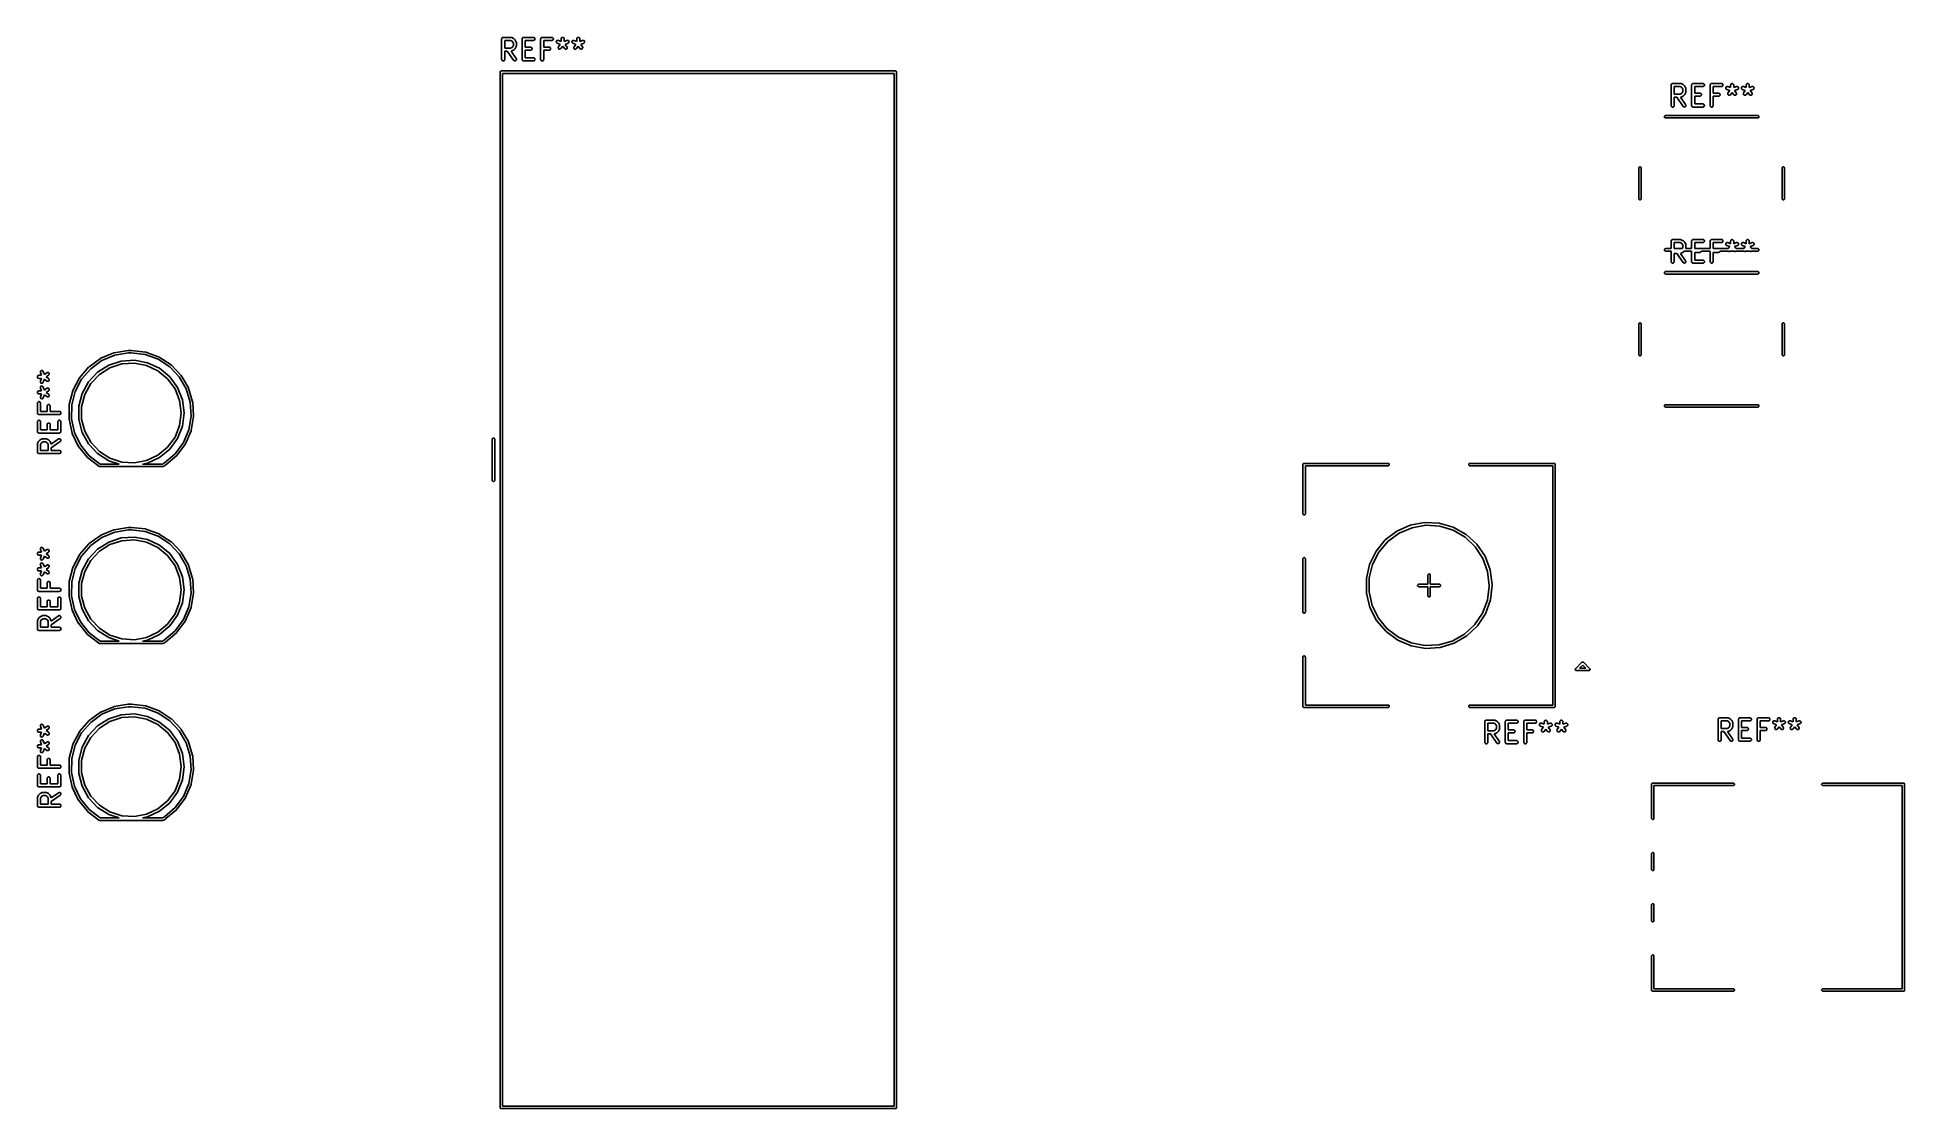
# Model space of a CAD drawing. Extents: x 108.4 to 199.6, y -116.3 to -64.
import ezdxf

# ---------------------------------------------------------------- set-up
doc = ezdxf.new("R2010")
doc.units = 0
doc.header["$MEASUREMENT"] = 0
doc.layers.add('BLACK', color=7, linetype='CONTINUOUS')

msp = doc.modelspace()

# ---------------------------------------------------------------- linework, layer by layer
at = {"layer": 'BLACK', "linetype": 'CONTINUOUS'}
for p, q in [((131.116, -64.0344), (131.117, -64.0279)), ((131.116, -65.0344), (131.116, -64.0344)), ((131.117, -64.0214), (131.12, -64.0152)), ((131.117, -64.0279), (131.117, -64.0214)), ((131.12, -64.0152), (131.121, -64.0087)), ((131.121, -64.0087), (131.124, -64.003)), ((131.124, -64.003), (131.126, -63.9969)), ((131.126, -63.9969), (131.131, -63.9919)), ((131.131, -63.9919), (131.134, -63.9862)), ((131.134, -63.9862), (131.139, -63.982)), ((131.139, -63.982), (131.143, -63.9769)), ((131.143, -63.9769), (131.149, -63.9736)), ((131.149, -63.9736), (131.154, -63.9694)), ((131.154, -63.9694), (131.16, -63.9672)), ((131.16, -63.9672), (131.166, -63.9639)), ((131.166, -63.9639), (131.172, -63.9628)), ((131.172, -63.9628), (131.178, -63.9605)), ((131.178, -63.9605), (131.185, -63.9605)), ((131.185, -63.9605), (131.191, -63.9594)), ((131.191, -63.9594), (131.572, -63.9594)), ((131.266, -64.1094), (131.266, -64.4832)), ((131.554, -64.1094), (131.266, -64.1094)), ((131.266, -64.4832), (131.554, -64.4832)), ((131.39, -64.6332), (131.266, -64.6332)), ((131.266, -64.6332), (131.266, -65.0344)), ((131.701, -65.0774), (131.39, -64.6332)), ((131.623, -64.1436), (131.554, -64.1094)), ((131.554, -64.4832), (131.623, -64.4489)), ((131.572, -63.9594), (131.576, -63.9601)), ((131.576, -64.6324), (131.573, -64.633)), ((131.573, -64.633), (131.824, -64.9914)), ((131.576, -63.9601), (131.581, -63.9599)), ((131.581, -64.6327), (131.576, -64.6324)), ((131.581, -63.9599), (131.589, -63.9624)), ((131.589, -64.6302), (131.581, -64.6327)), ((131.589, -63.9624), (131.598, -63.9639)), ((131.598, -64.6287), (131.589, -64.6302)), ((131.598, -63.9639), (131.602, -63.9661)), ((131.602, -64.6265), (131.598, -64.6287)), ((131.602, -63.9661), (131.606, -63.9673)), ((131.606, -64.6253), (131.602, -64.6265)), ((131.606, -63.9673), (131.701, -64.0149)), ((131.701, -64.5777), (131.606, -64.6253)), ((131.653, -64.174), (131.623, -64.1436)), ((131.623, -64.4489), (131.653, -64.4185)), ((131.688, -64.2426), (131.653, -64.174)), ((131.653, -64.4185), (131.688, -64.35)), ((131.688, -64.35), (131.688, -64.2426)), ((131.701, -64.0149), (131.711, -64.0221)), ((131.711, -64.5705), (131.701, -64.5777)), ((131.711, -64.0221), (131.72, -64.029)), ((131.72, -64.5636), (131.711, -64.5705)), ((131.72, -64.029), (131.768, -64.0766)), ((131.768, -64.516), (131.72, -64.5636)), ((131.768, -64.0766), (131.775, -64.0864)), ((131.775, -64.5062), (131.768, -64.516)), ((131.775, -64.0864), (131.782, -64.0961)), ((131.782, -64.4965), (131.775, -64.5062)), ((131.782, -64.0961), (131.83, -64.1913)), ((131.83, -64.4013), (131.782, -64.4965)), ((131.83, -64.1913), (131.831, -64.1955)), ((131.831, -64.3971), (131.83, -64.4013)), ((131.831, -64.1955), (131.833, -64.1992)), ((131.833, -64.3934), (131.831, -64.3971)), ((131.833, -64.1992), (131.835, -64.2079)), ((131.835, -64.3847), (131.833, -64.3934)), ((131.835, -64.2079), (131.837, -64.2163)), ((131.837, -64.3763), (131.835, -64.3847)), ((131.837, -64.2163), (131.837, -64.2206)), ((131.837, -64.2206), (131.838, -64.2249)), ((131.838, -64.3677), (131.837, -64.372)), ((131.837, -64.372), (131.837, -64.3763)), ((131.838, -64.2249), (131.838, -64.3677)), ((132.116, -64.0344), (132.117, -64.0279)), ((132.116, -65.0344), (132.116, -64.0344)), ((132.117, -64.0214), (132.12, -64.0152)), ((132.117, -64.0279), (132.117, -64.0214)), ((132.12, -64.0152), (132.121, -64.0087)), ((132.121, -64.0087), (132.124, -64.003)), ((132.124, -64.003), (132.126, -63.9969)), ((132.126, -63.9969), (132.131, -63.9919)), ((132.131, -63.9919), (132.134, -63.9862)), ((132.134, -63.9862), (132.139, -63.982)), ((132.139, -63.982), (132.143, -63.9769)), ((132.143, -63.9769), (132.149, -63.9736)), ((132.149, -63.9736), (132.154, -63.9694)), ((132.154, -63.9694), (132.16, -63.9672)), ((132.16, -63.9672), (132.166, -63.9639)), ((132.166, -63.9639), (132.172, -63.9628)), ((132.172, -63.9628), (132.178, -63.9605)), ((132.178, -63.9605), (132.185, -63.9605)), ((132.185, -63.9605), (132.191, -63.9594)), ((132.191, -63.9594), (132.667, -63.9594)), ((132.667, -64.1094), (132.266, -64.1094)), ((132.266, -64.1094), (132.266, -64.4356)), ((132.266, -64.4356), (132.525, -64.4356)), ((132.525, -64.5856), (132.266, -64.5856)), ((132.266, -64.5856), (132.266, -64.9594)), ((132.525, -64.4356), (132.55, -64.4401)), ((132.55, -64.581), (132.525, -64.5856)), ((132.55, -64.4401), (132.573, -64.4531)), ((132.573, -64.568), (132.55, -64.581)), ((132.573, -64.4531), (132.59, -64.4731)), ((132.59, -64.5481), (132.573, -64.568)), ((132.59, -64.4731), (132.598, -64.4975)), ((132.598, -64.5236), (132.59, -64.5481)), ((132.598, -64.4975), (132.598, -64.5236)), ((132.667, -63.9594), (132.693, -63.9639)), ((132.693, -64.1049), (132.667, -64.1094)), ((132.693, -63.9639), (132.716, -63.9769)), ((132.716, -64.0918), (132.693, -64.1049)), ((132.716, -63.9769), (132.732, -63.9969)), ((132.732, -64.0719), (132.716, -64.0918)), ((132.732, -63.9969), (132.741, -64.0214)), ((132.741, -64.0474), (132.732, -64.0719)), ((132.741, -64.0214), (132.741, -64.0474)), ((133.021, -64.0344), (133.022, -64.0279)), ((133.021, -65.0344), (133.021, -64.0344)), ((133.022, -64.0214), (133.024, -64.0152)), ((133.022, -64.0279), (133.022, -64.0214)), ((133.024, -64.0152), (133.026, -64.0087)), ((133.026, -64.0087), (133.029, -64.003)), ((133.029, -64.003), (133.031, -63.9969)), ((133.031, -63.9969), (133.035, -63.9919)), ((133.035, -63.9919), (133.039, -63.9862)), ((133.039, -63.9862), (133.044, -63.982)), ((133.044, -63.982), (133.048, -63.9769)), ((133.048, -63.9769), (133.053, -63.9736)), ((133.053, -63.9736), (133.058, -63.9694)), ((133.058, -63.9694), (133.065, -63.9672)), ((133.065, -63.9672), (133.07, -63.9639)), ((133.07, -63.9639), (133.077, -63.9628)), ((133.077, -63.9628), (133.083, -63.9605)), ((133.083, -63.9605), (133.09, -63.9605)), ((133.09, -63.9605), (133.096, -63.9594)), ((133.096, -63.9594), (133.572, -63.9594)), ((133.572, -64.1094), (133.171, -64.1094)), ((133.171, -64.1094), (133.171, -64.4356)), ((133.171, -64.4356), (133.429, -64.4356)), ((133.429, -64.5856), (133.171, -64.5856)), ((133.171, -64.5856), (133.171, -65.0344)), ((133.429, -64.4356), (133.455, -64.4401)), ((133.455, -64.581), (133.429, -64.5856)), ((133.455, -64.4401), (133.478, -64.4531)), ((133.478, -64.568), (133.455, -64.581)), ((133.478, -64.4531), (133.494, -64.4731)), ((133.494, -64.5481), (133.478, -64.568)), ((133.494, -64.4731), (133.503, -64.4975)), ((133.503, -64.5236), (133.494, -64.5481)), ((133.503, -64.4975), (133.503, -64.5236)), ((133.572, -63.9594), (133.598, -63.9639)), ((133.598, -64.1049), (133.572, -64.1094)), ((133.598, -63.9639), (133.62, -63.9769)), ((133.62, -64.0918), (133.598, -64.1049)), ((133.62, -63.9769), (133.637, -63.9969)), ((133.637, -64.0719), (133.62, -64.0918)), ((133.637, -63.9969), (133.646, -64.0214)), ((133.646, -64.0474), (133.637, -64.0719)), ((133.646, -64.0214), (133.646, -64.0474)), ((133.784, -64.1619), (133.794, -64.1377)), ((133.784, -64.1879), (133.784, -64.1619)), ((133.792, -64.2127), (133.784, -64.1879)), ((133.808, -64.2331), (133.792, -64.2127)), ((133.794, -64.1377), (133.812, -64.1183)), ((133.83, -64.2469), (133.808, -64.2331)), ((133.812, -64.1183), (133.834, -64.106)), ((133.977, -64.3058), (133.83, -64.2469)), ((133.834, -64.106), (133.86, -64.1023)), ((133.86, -64.1023), (133.886, -64.1076)), ((133.878, -64.467), (133.881, -64.4412)), ((133.884, -64.4924), (133.878, -64.467)), ((133.881, -64.4412), (133.893, -64.418)), ((133.898, -64.5142), (133.884, -64.4924)), ((133.886, -64.1076), (134.021, -64.1617)), ((133.893, -64.418), (133.977, -64.3058)), ((133.919, -64.5299), (133.898, -64.5142)), ((133.944, -64.5374), (133.919, -64.5299)), ((133.97, -64.536), (133.944, -64.5374)), ((133.994, -64.5258), (133.97, -64.536)), ((134.013, -64.508), (133.994, -64.5258)), ((134.096, -64.3975), (134.013, -64.508)), ((134.021, -64.0344), (134.026, -64.0087)), ((134.021, -64.1617), (134.021, -64.0344)), ((134.026, -64.0087), (134.039, -63.9862)), ((134.039, -63.9862), (134.058, -63.9694)), ((134.058, -63.9694), (134.083, -63.9605)), ((134.083, -63.9605), (134.109, -63.9605)), ((134.179, -64.508), (134.096, -64.3975)), ((134.109, -63.9605), (134.133, -63.9694)), ((134.133, -63.9694), (134.153, -63.9862)), ((134.153, -63.9862), (134.166, -64.0087)), ((134.166, -64.0087), (134.171, -64.0344)), ((134.171, -64.0344), (134.171, -64.1617)), ((134.171, -64.1617), (134.306, -64.1076)), ((134.198, -64.5258), (134.179, -64.508)), ((134.222, -64.536), (134.198, -64.5258)), ((134.362, -64.2469), (134.215, -64.3058)), ((134.215, -64.3058), (134.299, -64.418)), ((134.248, -64.5374), (134.222, -64.536)), ((134.273, -64.5299), (134.248, -64.5374)), ((134.294, -64.5142), (134.273, -64.5299)), ((134.308, -64.4924), (134.294, -64.5142)), ((134.299, -64.418), (134.311, -64.4412)), ((134.306, -64.1076), (134.332, -64.1023)), ((134.314, -64.467), (134.308, -64.4924)), ((134.311, -64.4412), (134.314, -64.467)), ((134.332, -64.1023), (134.358, -64.106)), ((134.358, -64.106), (134.38, -64.1183)), ((134.384, -64.2331), (134.362, -64.2469)), ((134.38, -64.1183), (134.398, -64.1377)), ((134.4, -64.2127), (134.384, -64.2331)), ((134.398, -64.1377), (134.408, -64.1619)), ((134.408, -64.1879), (134.4, -64.2127)), ((134.408, -64.1619), (134.408, -64.1879)), ((134.546, -64.1619), (134.556, -64.1377)), ((134.546, -64.1879), (134.546, -64.1619)), ((134.554, -64.2127), (134.546, -64.1879)), ((134.57, -64.2331), (134.554, -64.2127)), ((134.556, -64.1377), (134.573, -64.1183)), ((134.592, -64.2469), (134.57, -64.2331)), ((134.573, -64.1183), (134.596, -64.106)), ((134.739, -64.3058), (134.592, -64.2469)), ((134.596, -64.106), (134.622, -64.1023)), ((134.622, -64.1023), (134.648, -64.1076)), ((134.64, -64.467), (134.643, -64.4412)), ((134.646, -64.4924), (134.64, -64.467)), ((134.643, -64.4412), (134.655, -64.418)), ((134.66, -64.5142), (134.646, -64.4924)), ((134.648, -64.1076), (134.783, -64.1617)), ((134.655, -64.418), (134.739, -64.3058)), ((134.681, -64.5299), (134.66, -64.5142)), ((134.706, -64.5374), (134.681, -64.5299)), ((134.732, -64.536), (134.706, -64.5374)), ((134.756, -64.5258), (134.732, -64.536)), ((134.775, -64.508), (134.756, -64.5258)), ((134.858, -64.3975), (134.775, -64.508)), ((134.783, -64.0344), (134.787, -64.0087)), ((134.783, -64.1617), (134.783, -64.0344)), ((134.787, -64.0087), (134.8, -63.9862)), ((134.8, -63.9862), (134.82, -63.9694)), ((134.82, -63.9694), (134.845, -63.9605)), ((134.845, -63.9605), (134.871, -63.9605)), ((134.941, -64.508), (134.858, -64.3975)), ((134.871, -63.9605), (134.895, -63.9694)), ((134.895, -63.9694), (134.915, -63.9862)), ((134.915, -63.9862), (134.928, -64.0087)), ((134.928, -64.0087), (134.933, -64.0344)), ((134.933, -64.0344), (134.933, -64.1617)), ((134.933, -64.1617), (135.068, -64.1076)), ((134.96, -64.5258), (134.941, -64.508)), ((134.984, -64.536), (134.96, -64.5258)), ((135.124, -64.2469), (134.977, -64.3058)), ((134.977, -64.3058), (135.061, -64.418)), ((135.01, -64.5374), (134.984, -64.536)), ((135.035, -64.5299), (135.01, -64.5374)), ((135.055, -64.5142), (135.035, -64.5299)), ((135.07, -64.4924), (135.055, -64.5142)), ((135.061, -64.418), (135.073, -64.4412)), ((135.068, -64.1076), (135.094, -64.1023)), ((135.076, -64.467), (135.07, -64.4924)), ((135.073, -64.4412), (135.076, -64.467)), ((135.094, -64.1023), (135.119, -64.106)), ((135.119, -64.106), (135.142, -64.1183)), ((135.146, -64.2331), (135.124, -64.2469)), ((135.142, -64.1183), (135.16, -64.1377)), ((135.162, -64.2127), (135.146, -64.2331)), ((135.16, -64.1377), (135.169, -64.1619)), ((135.17, -64.1879), (135.162, -64.2127)), ((135.169, -64.1619), (135.17, -64.1879)), ((131.038, -65.6464), (131.039, -65.6412)), ((131.039, -65.6412), (131.041, -65.6365)), ((131.041, -65.6365), (131.043, -65.6315)), ((131.043, -65.6315), (131.047, -65.6275)), ((131.047, -65.6275), (131.049, -65.6228)), ((131.049, -65.6228), (131.053, -65.6194)), ((131.053, -65.6194), (131.057, -65.6153)), ((131.057, -65.6153), (131.061, -65.6127)), ((131.061, -65.6127), (131.066, -65.6092)), ((131.066, -65.6092), (131.071, -65.6074)), ((131.071, -65.6074), (131.075, -65.6047)), ((131.075, -65.6047), (131.08, -65.6038)), ((131.08, -65.6038), (131.085, -65.602)), ((131.085, -65.602), (131.091, -65.602)), ((131.091, -65.602), (131.091, -65.602)), ((131.091, -65.602), (150.341, -65.602)), ((131.121, -65.06), (131.116, -65.0344)), ((131.134, -65.0826), (131.121, -65.06)), ((131.154, -65.0993), (131.134, -65.0826)), ((131.178, -65.1082), (131.154, -65.0993)), ((131.204, -65.1082), (131.178, -65.1082)), ((131.229, -65.0993), (131.204, -65.1082)), ((131.249, -65.0826), (131.229, -65.0993)), ((131.262, -65.06), (131.249, -65.0826)), ((131.266, -65.0344), (131.262, -65.06)), ((131.72, -65.0958), (131.701, -65.0774)), ((131.743, -65.1068), (131.72, -65.0958)), ((131.769, -65.1091), (131.743, -65.1068)), ((131.794, -65.1024), (131.769, -65.1091)), ((131.816, -65.0874), (131.794, -65.1024)), ((131.831, -65.0661), (131.816, -65.0874)), ((131.824, -64.9914), (131.835, -65.015)), ((131.837, -65.0409), (131.831, -65.0661)), ((131.835, -65.015), (131.837, -65.0409)), ((132.117, -65.0408), (132.116, -65.0344)), ((132.117, -65.0474), (132.117, -65.0408)), ((132.12, -65.0536), (132.117, -65.0474)), ((132.121, -65.06), (132.12, -65.0536)), ((132.124, -65.0657), (132.121, -65.06)), ((132.126, -65.0719), (132.124, -65.0657)), ((132.131, -65.0769), (132.126, -65.0719)), ((132.134, -65.0826), (132.131, -65.0769)), ((132.139, -65.0868), (132.134, -65.0826)), ((132.143, -65.0918), (132.139, -65.0868)), ((132.149, -65.0951), (132.143, -65.0918)), ((132.154, -65.0993), (132.149, -65.0951)), ((132.16, -65.1016), (132.154, -65.0993)), ((132.166, -65.1049), (132.16, -65.1016)), ((132.172, -65.106), (132.166, -65.1049)), ((132.178, -65.1082), (132.172, -65.106)), ((132.185, -65.1082), (132.178, -65.1082)), ((132.191, -65.1094), (132.185, -65.1082)), ((132.667, -65.1094), (132.191, -65.1094)), ((132.266, -64.9594), (132.667, -64.9594)), ((132.667, -64.9594), (132.693, -64.9639)), ((132.693, -65.1049), (132.667, -65.1094)), ((132.693, -64.9639), (132.716, -64.9769)), ((132.716, -65.0918), (132.693, -65.1049)), ((132.716, -64.9769), (132.732, -64.9969)), ((132.732, -65.0719), (132.716, -65.0918)), ((132.732, -64.9969), (132.741, -65.0214)), ((132.741, -65.0474), (132.732, -65.0719)), ((132.741, -65.0214), (132.741, -65.0474)), ((133.026, -65.06), (133.021, -65.0344)), ((133.039, -65.0826), (133.026, -65.06)), ((133.058, -65.0993), (133.039, -65.0826)), ((133.083, -65.1082), (133.058, -65.0993)), ((133.109, -65.1082), (133.083, -65.1082)), ((133.133, -65.0993), (133.109, -65.1082)), ((133.153, -65.0826), (133.133, -65.0993)), ((133.166, -65.06), (133.153, -65.0826)), ((133.171, -65.0344), (133.166, -65.06)), ((150.341, -65.602), (150.347, -65.602)), ((150.341, -65.602), (150.341, -65.602)), ((150.347, -65.602), (150.352, -65.6038)), ((150.352, -65.6038), (150.357, -65.6047)), ((150.357, -65.6047), (150.361, -65.6074)), ((150.361, -65.6074), (150.366, -65.6092)), ((150.366, -65.6092), (150.371, -65.6127)), ((150.371, -65.6127), (150.375, -65.6153)), ((150.375, -65.6153), (150.379, -65.6194)), ((150.379, -65.6194), (150.383, -65.6228)), ((150.383, -65.6228), (150.385, -65.6275)), ((150.385, -65.6275), (150.389, -65.6315)), ((150.389, -65.6315), (150.391, -65.6365)), ((150.391, -65.6365), (150.393, -65.6412)), ((150.393, -65.6412), (150.394, -65.6464)), ((131.036, -65.6514), (131.038, -65.6464)), ((131.036, -65.6567), (131.036, -65.6514)), ((131.036, -65.6568), (131.036, -65.6567)), ((131.036, -116.191), (131.036, -65.6568)), ((131.156, -65.722), (131.156, -116.142)), ((150.276, -65.722), (131.156, -65.722)), ((150.276, -116.142), (150.276, -65.722)), ((150.394, -65.6464), (150.396, -65.6514)), ((150.396, -65.6514), (150.396, -65.6567)), ((150.396, -65.6567), (150.396, -65.6568)), ((150.396, -65.6568), (150.396, -116.207)), ((188.214, -66.2864), (188.215, -66.2799)), ((188.214, -67.2864), (188.214, -66.2864)), ((188.215, -66.2734), (188.218, -66.2672)), ((188.215, -66.2799), (188.215, -66.2734)), ((188.218, -66.2672), (188.219, -66.2607)), ((188.219, -66.2607), (188.222, -66.255)), ((188.222, -66.255), (188.224, -66.2489)), ((188.224, -66.2489), (188.229, -66.2439)), ((188.229, -66.2439), (188.232, -66.2382)), ((188.232, -66.2382), (188.237, -66.234)), ((188.237, -66.234), (188.241, -66.2289)), ((188.241, -66.2289), (188.247, -66.2256)), ((188.247, -66.2256), (188.252, -66.2214)), ((188.252, -66.2214), (188.258, -66.2192)), ((188.258, -66.2192), (188.264, -66.2159)), ((188.264, -66.2159), (188.27, -66.2148)), ((188.27, -66.2148), (188.276, -66.2125)), ((188.276, -66.2125), (188.283, -66.2125)), ((188.283, -66.2125), (188.289, -66.2114)), ((188.289, -66.2114), (188.67, -66.2114)), ((188.364, -66.3614), (188.364, -66.7352)), ((188.652, -66.3614), (188.364, -66.3614)), ((188.721, -66.3956), (188.652, -66.3614)), ((188.67, -66.2114), (188.674, -66.2121)), ((188.674, -66.2121), (188.679, -66.2119)), ((188.679, -66.2119), (188.687, -66.2144)), ((188.687, -66.2144), (188.696, -66.2159)), ((188.696, -66.2159), (188.7, -66.2181)), ((188.7, -66.2181), (188.704, -66.2193)), ((188.704, -66.2193), (188.799, -66.2669)), ((188.751, -66.426), (188.721, -66.3956)), ((188.786, -66.4946), (188.751, -66.426)), ((188.786, -66.602), (188.786, -66.4946)), ((188.799, -66.2669), (188.809, -66.2741)), ((188.809, -66.2741), (188.818, -66.281)), ((188.818, -66.281), (188.866, -66.3286)), ((188.866, -66.3286), (188.873, -66.3384)), ((188.873, -66.3384), (188.88, -66.3481)), ((188.88, -66.3481), (188.928, -66.4433)), ((188.928, -66.4433), (188.929, -66.4475)), ((188.929, -66.4475), (188.931, -66.4512)), ((188.931, -66.4512), (188.933, -66.4599)), ((188.933, -66.4599), (188.935, -66.4683)), ((188.935, -66.4683), (188.935, -66.4726)), ((188.935, -66.4726), (188.936, -66.4769)), ((188.936, -66.4769), (188.936, -66.6197)), ((189.214, -66.2864), (189.215, -66.2799)), ((189.214, -67.2864), (189.214, -66.2864)), ((189.215, -66.2734), (189.218, -66.2672)), ((189.215, -66.2799), (189.215, -66.2734)), ((189.218, -66.2672), (189.219, -66.2607)), ((189.219, -66.2607), (189.222, -66.255)), ((189.222, -66.255), (189.224, -66.2489)), ((189.224, -66.2489), (189.229, -66.2439)), ((189.229, -66.2439), (189.232, -66.2382)), ((189.232, -66.2382), (189.237, -66.234)), ((189.237, -66.234), (189.241, -66.2289)), ((189.241, -66.2289), (189.247, -66.2256)), ((189.247, -66.2256), (189.252, -66.2214)), ((189.252, -66.2214), (189.258, -66.2192)), ((189.258, -66.2192), (189.264, -66.2159)), ((189.264, -66.2159), (189.27, -66.2148)), ((189.27, -66.2148), (189.276, -66.2125)), ((189.276, -66.2125), (189.283, -66.2125)), ((189.283, -66.2125), (189.289, -66.2114)), ((189.289, -66.2114), (189.765, -66.2114)), ((189.765, -66.3614), (189.364, -66.3614)), ((189.364, -66.3614), (189.364, -66.6876)), ((189.765, -66.2114), (189.791, -66.2159)), ((189.791, -66.3569), (189.765, -66.3614)), ((189.791, -66.2159), (189.814, -66.2289)), ((189.814, -66.3438), (189.791, -66.3569)), ((189.814, -66.2289), (189.83, -66.2489)), ((189.83, -66.3239), (189.814, -66.3438)), ((189.83, -66.2489), (189.839, -66.2734)), ((189.839, -66.2994), (189.83, -66.3239)), ((189.839, -66.2734), (189.839, -66.2994)), ((190.119, -66.2864), (190.12, -66.2799)), ((190.119, -67.2864), (190.119, -66.2864)), ((190.12, -66.2734), (190.122, -66.2672)), ((190.12, -66.2799), (190.12, -66.2734)), ((190.122, -66.2672), (190.124, -66.2607)), ((190.124, -66.2607), (190.127, -66.255)), ((190.127, -66.255), (190.129, -66.2489)), ((190.129, -66.2489), (190.133, -66.2439)), ((190.133, -66.2439), (190.137, -66.2382)), ((190.137, -66.2382), (190.142, -66.234)), ((190.142, -66.234), (190.146, -66.2289)), ((190.146, -66.2289), (190.151, -66.2256)), ((190.151, -66.2256), (190.156, -66.2214)), ((190.156, -66.2214), (190.163, -66.2192)), ((190.163, -66.2192), (190.168, -66.2159)), ((190.168, -66.2159), (190.175, -66.2148)), ((190.175, -66.2148), (190.181, -66.2125)), ((190.181, -66.2125), (190.188, -66.2125)), ((190.188, -66.2125), (190.194, -66.2114)), ((190.194, -66.2114), (190.67, -66.2114)), ((190.67, -66.3614), (190.269, -66.3614)), ((190.269, -66.3614), (190.269, -66.6876)), ((190.67, -66.2114), (190.696, -66.2159)), ((190.696, -66.3569), (190.67, -66.3614)), ((190.696, -66.2159), (190.718, -66.2289)), ((190.718, -66.3438), (190.696, -66.3569)), ((190.718, -66.2289), (190.735, -66.2489)), ((190.735, -66.3239), (190.718, -66.3438)), ((190.735, -66.2489), (190.744, -66.2734)), ((190.744, -66.2994), (190.735, -66.3239)), ((190.744, -66.2734), (190.744, -66.2994)), ((190.882, -66.4139), (190.892, -66.3897)), ((190.882, -66.4399), (190.882, -66.4139)), ((190.89, -66.4647), (190.882, -66.4399)), ((190.906, -66.4851), (190.89, -66.4647)), ((190.892, -66.3897), (190.91, -66.3703)), ((190.928, -66.4989), (190.906, -66.4851)), ((190.91, -66.3703), (190.932, -66.358)), ((191.075, -66.5578), (190.928, -66.4989)), ((190.932, -66.358), (190.958, -66.3543)), ((190.958, -66.3543), (190.984, -66.3596)), ((190.984, -66.3596), (191.119, -66.4137)), ((191.119, -66.2864), (191.124, -66.2607)), ((191.119, -66.4137), (191.119, -66.2864)), ((191.124, -66.2607), (191.137, -66.2382)), ((191.137, -66.2382), (191.156, -66.2214)), ((191.156, -66.2214), (191.181, -66.2125)), ((191.181, -66.2125), (191.207, -66.2125)), ((191.207, -66.2125), (191.231, -66.2214)), ((191.231, -66.2214), (191.251, -66.2382)), ((191.251, -66.2382), (191.264, -66.2607)), ((191.264, -66.2607), (191.269, -66.2864)), ((191.269, -66.2864), (191.269, -66.4137)), ((191.269, -66.4137), (191.404, -66.3596)), ((191.46, -66.4989), (191.313, -66.5578)), ((191.404, -66.3596), (191.43, -66.3543)), ((191.43, -66.3543), (191.456, -66.358)), ((191.456, -66.358), (191.478, -66.3703)), ((191.482, -66.4851), (191.46, -66.4989)), ((191.478, -66.3703), (191.496, -66.3897)), ((191.498, -66.4647), (191.482, -66.4851)), ((191.496, -66.3897), (191.506, -66.4139)), ((191.506, -66.4399), (191.498, -66.4647)), ((191.506, -66.4139), (191.506, -66.4399)), ((191.644, -66.4139), (191.654, -66.3897)), ((191.644, -66.4399), (191.644, -66.4139)), ((191.652, -66.4647), (191.644, -66.4399)), ((191.668, -66.4851), (191.652, -66.4647)), ((191.654, -66.3897), (191.671, -66.3703)), ((191.69, -66.4989), (191.668, -66.4851)), ((191.671, -66.3703), (191.694, -66.358)), ((191.837, -66.5578), (191.69, -66.4989)), ((191.694, -66.358), (191.72, -66.3543)), ((191.72, -66.3543), (191.746, -66.3596)), ((191.746, -66.3596), (191.881, -66.4137)), ((191.881, -66.2864), (191.885, -66.2607)), ((191.881, -66.4137), (191.881, -66.2864)), ((191.885, -66.2607), (191.898, -66.2382)), ((191.898, -66.2382), (191.918, -66.2214)), ((191.918, -66.2214), (191.943, -66.2125)), ((191.943, -66.2125), (191.969, -66.2125)), ((191.969, -66.2125), (191.993, -66.2214)), ((191.993, -66.2214), (192.013, -66.2382)), ((192.013, -66.2382), (192.026, -66.2607)), ((192.026, -66.2607), (192.031, -66.2864)), ((192.031, -66.2864), (192.031, -66.4137)), ((192.031, -66.4137), (192.166, -66.3596)), ((192.222, -66.4989), (192.075, -66.5578)), ((192.166, -66.3596), (192.192, -66.3543)), ((192.192, -66.3543), (192.217, -66.358)), ((192.217, -66.358), (192.24, -66.3703)), ((192.244, -66.4851), (192.222, -66.4989)), ((192.24, -66.3703), (192.258, -66.3897)), ((192.26, -66.4647), (192.244, -66.4851)), ((192.258, -66.3897), (192.267, -66.4139)), ((192.268, -66.4399), (192.26, -66.4647)), ((192.267, -66.4139), (192.268, -66.4399)), ((188.219, -67.312), (188.214, -67.2864)), ((188.232, -67.3346), (188.219, -67.312)), ((188.252, -67.3513), (188.232, -67.3346)), ((188.276, -67.3602), (188.252, -67.3513)), ((188.302, -67.3602), (188.276, -67.3602)), ((188.327, -67.3513), (188.302, -67.3602)), ((188.347, -67.3346), (188.327, -67.3513)), ((188.36, -67.312), (188.347, -67.3346)), ((188.364, -67.2864), (188.36, -67.312)), ((188.364, -66.7352), (188.652, -66.7352)), ((188.488, -66.8852), (188.364, -66.8852)), ((188.364, -66.8852), (188.364, -67.2864)), ((188.799, -67.3294), (188.488, -66.8852)), ((188.652, -66.7352), (188.721, -66.7009)), ((188.674, -66.8844), (188.671, -66.885)), ((188.671, -66.885), (188.922, -67.2434)), ((188.679, -66.8847), (188.674, -66.8844)), ((188.687, -66.8822), (188.679, -66.8847)), ((188.696, -66.8807), (188.687, -66.8822)), ((188.7, -66.8785), (188.696, -66.8807)), ((188.704, -66.8773), (188.7, -66.8785)), ((188.799, -66.8297), (188.704, -66.8773)), ((188.721, -66.7009), (188.751, -66.6705)), ((188.751, -66.6705), (188.786, -66.602)), ((188.809, -66.8225), (188.799, -66.8297)), ((188.818, -67.3478), (188.799, -67.3294)), ((188.818, -66.8156), (188.809, -66.8225)), ((188.866, -66.768), (188.818, -66.8156)), ((188.841, -67.3588), (188.818, -67.3478)), ((188.867, -67.3611), (188.841, -67.3588)), ((188.873, -66.7582), (188.866, -66.768)), ((188.892, -67.3544), (188.867, -67.3611)), ((188.88, -66.7485), (188.873, -66.7582)), ((188.928, -66.6533), (188.88, -66.7485)), ((188.914, -67.3394), (188.892, -67.3544)), ((188.929, -67.3181), (188.914, -67.3394)), ((188.922, -67.2434), (188.933, -67.267)), ((188.929, -66.6491), (188.928, -66.6533)), ((188.931, -66.6454), (188.929, -66.6491)), ((188.935, -67.2929), (188.929, -67.3181)), ((188.933, -66.6367), (188.931, -66.6454)), ((188.935, -66.6283), (188.933, -66.6367)), ((188.933, -67.267), (188.935, -67.2929)), ((188.936, -66.6197), (188.935, -66.624)), ((188.935, -66.624), (188.935, -66.6283)), ((189.215, -67.2928), (189.214, -67.2864)), ((189.215, -67.2994), (189.215, -67.2928)), ((189.218, -67.3056), (189.215, -67.2994)), ((189.219, -67.312), (189.218, -67.3056)), ((189.222, -67.3177), (189.219, -67.312)), ((189.224, -67.3239), (189.222, -67.3177)), ((189.229, -67.3289), (189.224, -67.3239)), ((189.232, -67.3346), (189.229, -67.3289)), ((189.237, -67.3388), (189.232, -67.3346)), ((189.241, -67.3438), (189.237, -67.3388)), ((189.247, -67.3471), (189.241, -67.3438)), ((189.252, -67.3513), (189.247, -67.3471)), ((189.258, -67.3536), (189.252, -67.3513)), ((189.264, -67.3569), (189.258, -67.3536)), ((189.27, -67.358), (189.264, -67.3569)), ((189.276, -67.3602), (189.27, -67.358)), ((189.283, -67.3602), (189.276, -67.3602)), ((189.289, -67.3614), (189.283, -67.3602)), ((189.765, -67.3614), (189.289, -67.3614)), ((189.364, -66.6876), (189.623, -66.6876)), ((189.623, -66.8376), (189.364, -66.8376)), ((189.364, -66.8376), (189.364, -67.2114)), ((189.364, -67.2114), (189.765, -67.2114)), ((189.623, -66.6876), (189.648, -66.6921)), ((189.648, -66.833), (189.623, -66.8376)), ((189.648, -66.6921), (189.671, -66.7051)), ((189.671, -66.82), (189.648, -66.833)), ((189.671, -66.7051), (189.688, -66.7251)), ((189.688, -66.8001), (189.671, -66.82)), ((189.688, -66.7251), (189.696, -66.7495)), ((189.696, -66.7756), (189.688, -66.8001)), ((189.696, -66.7495), (189.696, -66.7756)), ((189.765, -67.2114), (189.791, -67.2159)), ((189.791, -67.3569), (189.765, -67.3614)), ((189.791, -67.2159), (189.814, -67.2289)), ((189.814, -67.3438), (189.791, -67.3569)), ((189.814, -67.2289), (189.83, -67.2489)), ((189.83, -67.3239), (189.814, -67.3438)), ((189.83, -67.2489), (189.839, -67.2734)), ((189.839, -67.2994), (189.83, -67.3239)), ((189.839, -67.2734), (189.839, -67.2994)), ((190.124, -67.312), (190.119, -67.2864)), ((190.137, -67.3346), (190.124, -67.312)), ((190.156, -67.3513), (190.137, -67.3346)), ((190.181, -67.3602), (190.156, -67.3513)), ((190.207, -67.3602), (190.181, -67.3602)), ((190.231, -67.3513), (190.207, -67.3602)), ((190.251, -67.3346), (190.231, -67.3513)), ((190.264, -67.312), (190.251, -67.3346)), ((190.269, -67.2864), (190.264, -67.312)), ((190.269, -66.6876), (190.527, -66.6876)), ((190.527, -66.8376), (190.269, -66.8376)), ((190.269, -66.8376), (190.269, -67.2864)), ((190.527, -66.6876), (190.553, -66.6921)), ((190.553, -66.833), (190.527, -66.8376)), ((190.553, -66.6921), (190.576, -66.7051)), ((190.576, -66.82), (190.553, -66.833)), ((190.576, -66.7051), (190.592, -66.7251)), ((190.592, -66.8001), (190.576, -66.82)), ((190.592, -66.7251), (190.601, -66.7495)), ((190.601, -66.7756), (190.592, -66.8001)), ((190.601, -66.7495), (190.601, -66.7756)), ((190.976, -66.719), (190.979, -66.6932)), ((190.982, -66.7444), (190.976, -66.719)), ((190.979, -66.6932), (190.991, -66.67)), ((190.996, -66.7662), (190.982, -66.7444)), ((190.991, -66.67), (191.075, -66.5578)), ((191.017, -66.7819), (190.996, -66.7662)), ((191.042, -66.7894), (191.017, -66.7819)), ((191.068, -66.788), (191.042, -66.7894)), ((191.092, -66.7778), (191.068, -66.788)), ((191.111, -66.76), (191.092, -66.7778)), ((191.194, -66.6495), (191.111, -66.76)), ((191.277, -66.76), (191.194, -66.6495)), ((191.296, -66.7778), (191.277, -66.76)), ((191.32, -66.788), (191.296, -66.7778)), ((191.313, -66.5578), (191.397, -66.67)), ((191.346, -66.7894), (191.32, -66.788)), ((191.371, -66.7819), (191.346, -66.7894)), ((191.392, -66.7662), (191.371, -66.7819)), ((191.406, -66.7444), (191.392, -66.7662)), ((191.397, -66.67), (191.409, -66.6932)), ((191.412, -66.719), (191.406, -66.7444)), ((191.409, -66.6932), (191.412, -66.719)), ((191.738, -66.719), (191.741, -66.6932)), ((191.744, -66.7444), (191.738, -66.719)), ((191.741, -66.6932), (191.753, -66.67)), ((191.758, -66.7662), (191.744, -66.7444)), ((191.753, -66.67), (191.837, -66.5578)), ((191.779, -66.7819), (191.758, -66.7662)), ((191.804, -66.7894), (191.779, -66.7819)), ((191.83, -66.788), (191.804, -66.7894)), ((191.854, -66.7778), (191.83, -66.788)), ((191.873, -66.76), (191.854, -66.7778)), ((191.956, -66.6495), (191.873, -66.76)), ((192.039, -66.76), (191.956, -66.6495)), ((192.058, -66.7778), (192.039, -66.76)), ((192.082, -66.788), (192.058, -66.7778)), ((192.075, -66.5578), (192.159, -66.67)), ((192.108, -66.7894), (192.082, -66.788)), ((192.133, -66.7819), (192.108, -66.7894)), ((192.153, -66.7662), (192.133, -66.7819)), ((192.168, -66.7444), (192.153, -66.7662)), ((192.159, -66.67), (192.171, -66.6932)), ((192.174, -66.719), (192.168, -66.7444)), ((192.171, -66.6932), (192.174, -66.719)), ((187.884, -67.8234), (187.891, -67.8035)), ((187.884, -67.8446), (187.884, -67.8234)), ((187.891, -67.8645), (187.884, -67.8446)), ((187.891, -67.8035), (187.905, -67.7873)), ((187.905, -67.8807), (187.891, -67.8645)), ((187.905, -67.7873), (187.923, -67.7767)), ((187.923, -67.8913), (187.905, -67.8807)), ((187.923, -67.7767), (187.939, -67.774)), ((187.939, -67.894), (187.923, -67.8913)), ((187.939, -67.774), (192.449, -67.774)), ((192.449, -67.894), (187.939, -67.894)), ((192.449, -67.774), (192.465, -67.7767)), ((192.465, -67.8913), (192.449, -67.894)), ((192.465, -67.7767), (192.483, -67.7873)), ((192.483, -67.8807), (192.465, -67.8913)), ((192.483, -67.7873), (192.497, -67.8035)), ((192.497, -67.8645), (192.483, -67.8807)), ((192.497, -67.8035), (192.504, -67.8234)), ((192.504, -67.8446), (192.497, -67.8645)), ((192.504, -67.8234), (192.504, -67.8446)), ((186.634, -70.3288), (186.637, -70.3132)), ((186.634, -71.8392), (186.634, -70.3288)), ((186.637, -70.3132), (186.647, -70.2948)), ((186.647, -70.2948), (186.664, -70.2812)), ((186.664, -70.2812), (186.683, -70.274)), ((186.683, -70.274), (186.705, -70.274)), ((186.705, -70.274), (186.724, -70.2812)), ((186.724, -70.2812), (186.741, -70.2948)), ((186.741, -70.2948), (186.751, -70.3132)), ((186.751, -70.3132), (186.754, -70.3288)), ((186.754, -70.3288), (186.754, -71.8392)), ((193.634, -70.3288), (193.637, -70.3132)), ((193.634, -71.8392), (193.634, -70.3288)), ((193.637, -70.3132), (193.647, -70.2948)), ((193.647, -70.2948), (193.664, -70.2812)), ((193.664, -70.2812), (193.683, -70.274)), ((193.683, -70.274), (193.705, -70.274)), ((193.705, -70.274), (193.724, -70.2812)), ((193.724, -70.2812), (193.741, -70.2948)), ((193.741, -70.2948), (193.751, -70.3132)), ((193.751, -70.3132), (193.754, -70.3288)), ((193.754, -70.3288), (193.754, -71.8392)), ((186.637, -71.8548), (186.634, -71.8392)), ((186.647, -71.8732), (186.637, -71.8548)), ((186.664, -71.8868), (186.647, -71.8732)), ((186.683, -71.894), (186.664, -71.8868)), ((186.705, -71.894), (186.683, -71.894)), ((186.724, -71.8868), (186.705, -71.894)), ((186.741, -71.8732), (186.724, -71.8868)), ((186.751, -71.8548), (186.741, -71.8732)), ((186.754, -71.8392), (186.751, -71.8548)), ((193.637, -71.8548), (193.634, -71.8392)), ((193.647, -71.8732), (193.637, -71.8548)), ((193.664, -71.8868), (193.647, -71.8732)), ((193.683, -71.894), (193.664, -71.8868)), ((193.705, -71.894), (193.683, -71.894)), ((193.724, -71.8868), (193.705, -71.894)), ((193.741, -71.8732), (193.724, -71.8868)), ((193.751, -71.8548), (193.741, -71.8732)), ((193.754, -71.8392), (193.751, -71.8548)), ((188.241, -73.8489), (188.247, -73.8456)), ((188.247, -73.8456), (188.252, -73.8414)), ((188.252, -73.8414), (188.258, -73.8392)), ((188.258, -73.8392), (188.264, -73.8359)), ((188.264, -73.8359), (188.27, -73.8348)), ((188.27, -73.8348), (188.276, -73.8325)), ((188.276, -73.8325), (188.283, -73.8325)), ((188.283, -73.8325), (188.289, -73.8314)), ((188.289, -73.8314), (188.67, -73.8314)), ((188.67, -73.8314), (188.674, -73.8321)), ((188.674, -73.8321), (188.679, -73.8319)), ((188.679, -73.8319), (188.687, -73.8344)), ((188.687, -73.8344), (188.696, -73.8359)), ((188.696, -73.8359), (188.7, -73.8381)), ((188.7, -73.8381), (188.704, -73.8393)), ((188.704, -73.8393), (188.799, -73.8869)), ((189.241, -73.8489), (189.247, -73.8456)), ((189.247, -73.8456), (189.252, -73.8414)), ((189.252, -73.8414), (189.258, -73.8392)), ((189.258, -73.8392), (189.264, -73.8359)), ((189.264, -73.8359), (189.27, -73.8348)), ((189.27, -73.8348), (189.276, -73.8325)), ((189.276, -73.8325), (189.283, -73.8325)), ((189.283, -73.8325), (189.289, -73.8314)), ((189.289, -73.8314), (189.765, -73.8314)), ((189.765, -73.8314), (189.791, -73.8359)), ((189.791, -73.8359), (189.814, -73.8489)), ((190.146, -73.8489), (190.151, -73.8456)), ((190.151, -73.8456), (190.156, -73.8414)), ((190.156, -73.8414), (190.163, -73.8392)), ((190.163, -73.8392), (190.168, -73.8359)), ((190.168, -73.8359), (190.175, -73.8348)), ((190.175, -73.8348), (190.181, -73.8325)), ((190.181, -73.8325), (190.188, -73.8325)), ((190.188, -73.8325), (190.194, -73.8314)), ((190.194, -73.8314), (190.67, -73.8314)), ((190.67, -73.8314), (190.696, -73.8359)), ((190.696, -73.8359), (190.718, -73.8489)), ((191.137, -73.8582), (191.156, -73.8414)), ((191.156, -73.8414), (191.181, -73.8325)), ((191.181, -73.8325), (191.207, -73.8325)), ((191.207, -73.8325), (191.231, -73.8414)), ((191.231, -73.8414), (191.251, -73.8582)), ((191.898, -73.8582), (191.918, -73.8414)), ((191.918, -73.8414), (191.943, -73.8325)), ((191.943, -73.8325), (191.969, -73.8325)), ((191.969, -73.8325), (191.993, -73.8414)), ((191.993, -73.8414), (192.013, -73.8582)), ((187.884, -74.3234), (187.891, -74.3035)), ((187.884, -74.3446), (187.884, -74.3234)), ((187.891, -74.3645), (187.884, -74.3446)), ((187.891, -74.3035), (187.905, -74.2873)), ((187.905, -74.3807), (187.891, -74.3645)), ((187.905, -74.2873), (187.923, -74.2767)), ((187.923, -74.3913), (187.905, -74.3807)), ((187.923, -74.2767), (187.939, -74.274)), ((187.939, -74.394), (187.923, -74.3913)), ((187.939, -74.274), (188.214, -74.274)), ((188.214, -74.394), (187.939, -74.394)), ((188.214, -73.9064), (188.215, -73.8999)), ((188.214, -74.274), (188.214, -73.9064)), ((188.214, -74.9064), (188.214, -74.394)), ((188.215, -73.8934), (188.218, -73.8872)), ((188.215, -73.8999), (188.215, -73.8934)), ((188.218, -73.8872), (188.219, -73.8807)), ((188.219, -73.8807), (188.222, -73.875)), ((188.222, -73.875), (188.224, -73.8689)), ((188.224, -73.8689), (188.229, -73.8639)), ((188.229, -73.8639), (188.232, -73.8582)), ((188.232, -73.8582), (188.237, -73.854)), ((188.237, -73.854), (188.241, -73.8489)), ((188.364, -73.9814), (188.364, -74.274)), ((188.652, -73.9814), (188.364, -73.9814)), ((188.364, -74.274), (188.76, -74.274)), ((188.488, -74.5052), (188.364, -74.5052)), ((188.364, -74.5052), (188.364, -74.9064)), ((188.799, -74.9494), (188.488, -74.5052)), ((188.721, -74.0156), (188.652, -73.9814)), ((188.674, -74.5044), (188.671, -74.505)), ((188.671, -74.505), (188.922, -74.8634)), ((188.679, -74.5047), (188.674, -74.5044)), ((188.687, -74.5022), (188.679, -74.5047)), ((188.696, -74.5007), (188.687, -74.5022)), ((188.7, -74.4985), (188.696, -74.5007)), ((188.704, -74.4973), (188.7, -74.4985)), ((188.799, -74.4497), (188.704, -74.4973)), ((188.751, -74.046), (188.721, -74.0156)), ((188.786, -74.1146), (188.751, -74.046)), ((188.76, -74.274), (188.786, -74.222)), ((188.786, -74.222), (188.786, -74.1146)), ((188.799, -73.8869), (188.809, -73.8941)), ((188.809, -74.4425), (188.799, -74.4497)), ((188.809, -73.8941), (188.818, -73.901)), ((188.818, -74.4356), (188.809, -74.4425)), ((188.818, -73.901), (188.866, -73.9486)), ((188.86, -74.394), (188.818, -74.4356)), ((189.214, -74.394), (188.86, -74.394)), ((188.866, -73.9486), (188.873, -73.9584)), ((188.873, -73.9584), (188.88, -73.9681)), ((188.88, -73.9681), (188.928, -74.0633)), ((188.928, -74.2733), (188.927, -74.274)), ((188.927, -74.274), (189.214, -74.274)), ((188.928, -74.0633), (188.929, -74.0675)), ((188.929, -74.2691), (188.928, -74.2733)), ((188.929, -74.0675), (188.931, -74.0712)), ((188.931, -74.2654), (188.929, -74.2691)), ((188.931, -74.0712), (188.933, -74.0799)), ((188.933, -74.2567), (188.931, -74.2654)), ((188.933, -74.0799), (188.935, -74.0883)), ((188.935, -74.2483), (188.933, -74.2567)), ((188.935, -74.0883), (188.935, -74.0926)), ((188.935, -74.0926), (188.936, -74.0969)), ((188.936, -74.2397), (188.935, -74.244)), ((188.935, -74.244), (188.935, -74.2483)), ((188.936, -74.0969), (188.936, -74.2397)), ((189.214, -73.9064), (189.215, -73.8999)), ((189.214, -74.274), (189.214, -73.9064)), ((189.214, -74.9064), (189.214, -74.394)), ((189.215, -73.8934), (189.218, -73.8872)), ((189.215, -73.8999), (189.215, -73.8934)), ((189.218, -73.8872), (189.219, -73.8807)), ((189.219, -73.8807), (189.222, -73.875)), ((189.222, -73.875), (189.224, -73.8689)), ((189.224, -73.8689), (189.229, -73.8639)), ((189.229, -73.8639), (189.232, -73.8582)), ((189.232, -73.8582), (189.237, -73.854)), ((189.237, -73.854), (189.241, -73.8489)), ((189.765, -73.9814), (189.364, -73.9814)), ((189.364, -73.9814), (189.364, -74.274)), ((189.364, -74.274), (190.119, -74.274)), ((189.623, -74.4576), (189.364, -74.4576)), ((189.364, -74.4576), (189.364, -74.8314)), ((189.648, -74.453), (189.623, -74.4576)), ((189.671, -74.44), (189.648, -74.453)), ((189.688, -74.4201), (189.671, -74.44)), ((189.696, -74.3956), (189.688, -74.4201)), ((190.119, -74.394), (189.696, -74.394)), ((189.696, -74.394), (189.696, -74.3956)), ((189.791, -73.9769), (189.765, -73.9814)), ((189.814, -73.9638), (189.791, -73.9769)), ((189.814, -73.8489), (189.83, -73.8689)), ((189.83, -73.9439), (189.814, -73.9638)), ((189.83, -73.8689), (189.839, -73.8934)), ((189.839, -73.9194), (189.83, -73.9439)), ((189.839, -73.8934), (189.839, -73.9194)), ((190.119, -73.9064), (190.12, -73.8999)), ((190.119, -74.274), (190.119, -73.9064)), ((190.119, -74.9064), (190.119, -74.394)), ((190.12, -73.8934), (190.122, -73.8872)), ((190.12, -73.8999), (190.12, -73.8934)), ((190.122, -73.8872), (190.124, -73.8807)), ((190.124, -73.8807), (190.127, -73.875)), ((190.127, -73.875), (190.129, -73.8689)), ((190.129, -73.8689), (190.133, -73.8639)), ((190.133, -73.8639), (190.137, -73.8582)), ((190.137, -73.8582), (190.142, -73.854)), ((190.142, -73.854), (190.146, -73.8489)), ((190.67, -73.9814), (190.269, -73.9814)), ((190.269, -73.9814), (190.269, -74.274)), ((190.269, -74.274), (191.003, -74.274)), ((190.527, -74.4576), (190.269, -74.4576)), ((190.269, -74.4576), (190.269, -74.9064)), ((190.553, -74.453), (190.527, -74.4576)), ((190.576, -74.44), (190.553, -74.453)), ((190.592, -74.4201), (190.576, -74.44)), ((190.601, -74.3956), (190.592, -74.4201)), ((191.007, -74.394), (190.601, -74.394)), ((190.601, -74.394), (190.601, -74.3956)), ((190.696, -73.9769), (190.67, -73.9814)), ((190.718, -73.9638), (190.696, -73.9769)), ((190.718, -73.8489), (190.735, -73.8689)), ((190.735, -73.9439), (190.718, -73.9638)), ((190.735, -73.8689), (190.744, -73.8934)), ((190.744, -73.9194), (190.735, -73.9439)), ((190.744, -73.8934), (190.744, -73.9194)), ((190.882, -74.0339), (190.892, -74.0097)), ((190.882, -74.0599), (190.882, -74.0339)), ((190.89, -74.0847), (190.882, -74.0599)), ((190.906, -74.1051), (190.89, -74.0847)), ((190.892, -74.0097), (190.91, -73.9903)), ((190.928, -74.1189), (190.906, -74.1051)), ((190.91, -73.9903), (190.932, -73.978)), ((191.075, -74.1778), (190.928, -74.1189)), ((190.932, -73.978), (190.958, -73.9743)), ((190.958, -73.9743), (190.984, -73.9796)), ((190.984, -73.9796), (191.119, -74.0337)), ((191.003, -74.274), (191.075, -74.1778)), ((191.017, -74.4019), (191.007, -74.394)), ((191.042, -74.4094), (191.017, -74.4019)), ((191.068, -74.408), (191.042, -74.4094)), ((191.092, -74.3978), (191.068, -74.408)), ((191.096, -74.394), (191.092, -74.3978)), ((191.292, -74.394), (191.096, -74.394)), ((191.119, -73.9064), (191.124, -73.8807)), ((191.119, -74.0337), (191.119, -73.9064)), ((191.124, -73.8807), (191.137, -73.8582)), ((191.194, -74.2695), (191.191, -74.274)), ((191.191, -74.274), (191.197, -74.274)), ((191.197, -74.274), (191.194, -74.2695)), ((191.251, -73.8582), (191.264, -73.8807)), ((191.264, -73.8807), (191.269, -73.9064)), ((191.269, -73.9064), (191.269, -74.0337)), ((191.269, -74.0337), (191.404, -73.9796)), ((191.296, -74.3978), (191.292, -74.394)), ((191.32, -74.408), (191.296, -74.3978)), ((191.46, -74.1189), (191.313, -74.1778)), ((191.313, -74.1778), (191.385, -74.274)), ((191.346, -74.4094), (191.32, -74.408)), ((191.371, -74.4019), (191.346, -74.4094)), ((191.381, -74.394), (191.371, -74.4019)), ((191.769, -74.394), (191.381, -74.394)), ((191.385, -74.274), (191.765, -74.274)), ((191.404, -73.9796), (191.43, -73.9743)), ((191.43, -73.9743), (191.456, -73.978)), ((191.456, -73.978), (191.478, -73.9903)), ((191.482, -74.1051), (191.46, -74.1189)), ((191.478, -73.9903), (191.496, -74.0097)), ((191.498, -74.0847), (191.482, -74.1051)), ((191.496, -74.0097), (191.506, -74.0339)), ((191.506, -74.0599), (191.498, -74.0847)), ((191.506, -74.0339), (191.506, -74.0599)), ((191.644, -74.0339), (191.654, -74.0097)), ((191.644, -74.0599), (191.644, -74.0339)), ((191.652, -74.0847), (191.644, -74.0599)), ((191.668, -74.1051), (191.652, -74.0847)), ((191.654, -74.0097), (191.671, -73.9903)), ((191.69, -74.1189), (191.668, -74.1051)), ((191.671, -73.9903), (191.694, -73.978)), ((191.837, -74.1778), (191.69, -74.1189)), ((191.694, -73.978), (191.72, -73.9743)), ((191.72, -73.9743), (191.746, -73.9796)), ((191.746, -73.9796), (191.881, -74.0337)), ((191.765, -74.274), (191.837, -74.1778)), ((191.779, -74.4019), (191.769, -74.394)), ((191.804, -74.4094), (191.779, -74.4019)), ((191.83, -74.408), (191.804, -74.4094)), ((191.854, -74.3978), (191.83, -74.408)), ((191.858, -74.394), (191.854, -74.3978)), ((192.054, -74.394), (191.858, -74.394)), ((191.881, -73.9064), (191.885, -73.8807)), ((191.881, -74.0337), (191.881, -73.9064)), ((191.885, -73.8807), (191.898, -73.8582)), ((191.956, -74.2695), (191.953, -74.274)), ((191.953, -74.274), (191.959, -74.274)), ((191.959, -74.274), (191.956, -74.2695)), ((192.013, -73.8582), (192.026, -73.8807)), ((192.026, -73.8807), (192.031, -73.9064)), ((192.031, -73.9064), (192.031, -74.0337)), ((192.031, -74.0337), (192.166, -73.9796)), ((192.058, -74.3978), (192.054, -74.394)), ((192.082, -74.408), (192.058, -74.3978)), ((192.222, -74.1189), (192.075, -74.1778)), ((192.075, -74.1778), (192.147, -74.274)), ((192.108, -74.4094), (192.082, -74.408)), ((192.133, -74.4019), (192.108, -74.4094)), ((192.143, -74.394), (192.133, -74.4019)), ((192.449, -74.394), (192.143, -74.394)), ((192.147, -74.274), (192.449, -74.274)), ((192.166, -73.9796), (192.192, -73.9743)), ((192.192, -73.9743), (192.217, -73.978)), ((192.217, -73.978), (192.24, -73.9903)), ((192.244, -74.1051), (192.222, -74.1189)), ((192.24, -73.9903), (192.258, -74.0097)), ((192.26, -74.0847), (192.244, -74.1051)), ((192.258, -74.0097), (192.267, -74.0339)), ((192.268, -74.0599), (192.26, -74.0847)), ((192.267, -74.0339), (192.268, -74.0599)), ((192.449, -74.274), (192.465, -74.2767)), ((192.465, -74.3913), (192.449, -74.394)), ((192.465, -74.2767), (192.483, -74.2873)), ((192.483, -74.3807), (192.465, -74.3913)), ((192.483, -74.2873), (192.497, -74.3035)), ((192.497, -74.3645), (192.483, -74.3807)), ((192.497, -74.3035), (192.504, -74.3234)), ((192.504, -74.3446), (192.497, -74.3645)), ((192.504, -74.3234), (192.504, -74.3446)), ((187.884, -75.4434), (187.891, -75.4235)), ((187.884, -75.4646), (187.884, -75.4434)), ((187.891, -75.4845), (187.884, -75.4646)), ((187.891, -75.4235), (187.905, -75.4073)), ((187.905, -75.5007), (187.891, -75.4845)), ((187.905, -75.4073), (187.923, -75.3967)), ((187.923, -75.5113), (187.905, -75.5007)), ((187.923, -75.3967), (187.939, -75.394)), ((187.939, -75.514), (187.923, -75.5113)), ((187.939, -75.394), (192.449, -75.394)), ((192.449, -75.514), (187.939, -75.514)), ((188.219, -74.932), (188.214, -74.9064)), ((188.232, -74.9546), (188.219, -74.932)), ((188.252, -74.9713), (188.232, -74.9546)), ((188.276, -74.9802), (188.252, -74.9713)), ((188.302, -74.9802), (188.276, -74.9802)), ((188.327, -74.9713), (188.302, -74.9802)), ((188.347, -74.9546), (188.327, -74.9713)), ((188.36, -74.932), (188.347, -74.9546)), ((188.364, -74.9064), (188.36, -74.932)), ((188.818, -74.9678), (188.799, -74.9494)), ((188.841, -74.9788), (188.818, -74.9678)), ((188.867, -74.9811), (188.841, -74.9788)), ((188.892, -74.9744), (188.867, -74.9811)), ((188.914, -74.9594), (188.892, -74.9744)), ((188.929, -74.9381), (188.914, -74.9594)), ((188.922, -74.8634), (188.933, -74.887)), ((188.935, -74.9129), (188.929, -74.9381)), ((188.933, -74.887), (188.935, -74.9129)), ((189.215, -74.9128), (189.214, -74.9064)), ((189.215, -74.9194), (189.215, -74.9128)), ((189.218, -74.9256), (189.215, -74.9194)), ((189.219, -74.932), (189.218, -74.9256)), ((189.222, -74.9377), (189.219, -74.932)), ((189.224, -74.9439), (189.222, -74.9377)), ((189.229, -74.9489), (189.224, -74.9439)), ((189.232, -74.9546), (189.229, -74.9489)), ((189.237, -74.9588), (189.232, -74.9546)), ((189.241, -74.9638), (189.237, -74.9588)), ((189.247, -74.9671), (189.241, -74.9638)), ((189.252, -74.9713), (189.247, -74.9671)), ((189.258, -74.9736), (189.252, -74.9713)), ((189.264, -74.9769), (189.258, -74.9736)), ((189.27, -74.978), (189.264, -74.9769)), ((189.276, -74.9802), (189.27, -74.978)), ((189.283, -74.9802), (189.276, -74.9802)), ((189.289, -74.9814), (189.283, -74.9802)), ((189.765, -74.9814), (189.289, -74.9814)), ((189.364, -74.8314), (189.765, -74.8314)), ((189.765, -74.8314), (189.791, -74.8359)), ((189.791, -74.9769), (189.765, -74.9814)), ((189.791, -74.8359), (189.814, -74.8489)), ((189.814, -74.9638), (189.791, -74.9769)), ((189.814, -74.8489), (189.83, -74.8689)), ((189.83, -74.9439), (189.814, -74.9638)), ((189.83, -74.8689), (189.839, -74.8934)), ((189.839, -74.9194), (189.83, -74.9439)), ((189.839, -74.8934), (189.839, -74.9194)), ((190.124, -74.932), (190.119, -74.9064)), ((190.137, -74.9546), (190.124, -74.932)), ((190.156, -74.9713), (190.137, -74.9546)), ((190.181, -74.9802), (190.156, -74.9713)), ((190.207, -74.9802), (190.181, -74.9802)), ((190.231, -74.9713), (190.207, -74.9802)), ((190.251, -74.9546), (190.231, -74.9713)), ((190.264, -74.932), (190.251, -74.9546)), ((190.269, -74.9064), (190.264, -74.932)), ((192.449, -75.394), (192.465, -75.3967)), ((192.465, -75.5113), (192.449, -75.514)), ((192.465, -75.3967), (192.483, -75.4073)), ((192.483, -75.5007), (192.465, -75.5113)), ((192.483, -75.4073), (192.497, -75.4235)), ((192.497, -75.4845), (192.483, -75.5007)), ((192.497, -75.4235), (192.504, -75.4434)), ((192.504, -75.4646), (192.497, -75.4845)), ((192.504, -75.4434), (192.504, -75.4646)), ((186.634, -77.9488), (186.637, -77.9332)), ((186.634, -79.4592), (186.634, -77.9488)), ((186.637, -77.9332), (186.647, -77.9148)), ((186.647, -77.9148), (186.664, -77.9012)), ((186.664, -77.9012), (186.683, -77.894)), ((186.683, -77.894), (186.705, -77.894)), ((186.705, -77.894), (186.724, -77.9012)), ((186.724, -77.9012), (186.741, -77.9148)), ((186.741, -77.9148), (186.751, -77.9332)), ((186.751, -77.9332), (186.754, -77.9488)), ((186.754, -77.9488), (186.754, -79.4592)), ((193.634, -77.9488), (193.637, -77.9332)), ((193.634, -79.4592), (193.634, -77.9488)), ((193.637, -77.9332), (193.647, -77.9148)), ((193.647, -77.9148), (193.664, -77.9012)), ((193.664, -77.9012), (193.683, -77.894)), ((193.683, -77.894), (193.705, -77.894)), ((193.705, -77.894), (193.724, -77.9012)), ((193.724, -77.9012), (193.741, -77.9148)), ((193.741, -77.9148), (193.751, -77.9332)), ((193.751, -77.9332), (193.754, -77.9488)), ((193.754, -77.9488), (193.754, -79.4592)), ((112.202, -79.361), (112.885, -79.2498)), ((112.885, -79.2498), (112.893, -79.2491)), ((112.893, -79.2491), (113.029, -79.246)), ((112.893, -79.2491), (112.893, -79.2491)), ((112.893, -79.2491), (112.893, -79.2491)), ((113.029, -79.246), (113.037, -79.2463)), ((113.037, -79.2463), (113.038, -79.2465)), ((113.038, -79.2465), (113.724, -79.3265)), ((108.626, -80.2323), (108.65, -80.2226)), ((108.65, -80.2226), (108.676, -80.2218)), ((108.676, -80.2218), (108.701, -80.2299)), ((110.512, -80.5757), (110.965, -80.052)), ((111.051, -80.1358), (110.607, -80.6489)), ((110.965, -80.052), (110.97, -80.0467)), ((110.965, -80.052), (110.965, -80.052)), ((110.965, -80.052), (110.965, -80.052)), ((110.97, -80.0467), (110.973, -80.0448)), ((110.973, -80.0448), (110.975, -80.0426)), ((110.975, -80.0426), (111.537, -79.6371)), ((111.601, -79.7385), (111.051, -80.1358)), ((111.385, -80.3081), (111.931, -79.9615)), ((111.991, -80.0882), (111.475, -80.4159)), ((111.537, -79.6371), (111.543, -79.6331)), ((111.537, -79.6371), (111.537, -79.6371)), ((111.537, -79.6371), (111.537, -79.6371)), ((111.543, -79.6331), (111.546, -79.6319)), ((111.546, -79.6319), (111.549, -79.6303)), ((111.549, -79.6303), (112.188, -79.3649)), ((112.228, -79.4784), (111.601, -79.7385)), ((111.931, -79.9615), (112.547, -79.7617)), ((112.573, -79.8992), (111.991, -80.0882)), ((112.188, -79.3648), (112.195, -79.3624)), ((112.188, -79.3649), (112.188, -79.3648)), ((112.188, -79.3648), (112.188, -79.3648)), ((112.195, -79.3624), (112.199, -79.3619)), ((112.199, -79.3619), (112.202, -79.361)), ((112.9, -79.3689), (112.228, -79.4784)), ((112.547, -79.7617), (113.192, -79.7211)), ((113.183, -79.8608), (112.573, -79.8992)), ((113.027, -79.3661), (112.9, -79.3689)), ((113.704, -79.4449), (113.027, -79.3661)), ((113.784, -79.9754), (113.183, -79.8608)), ((113.192, -79.7211), (113.827, -79.8423)), ((114.341, -79.6763), (113.704, -79.4449)), ((113.724, -79.3265), (113.724, -79.3265)), ((113.724, -79.3265), (113.724, -79.3265)), ((113.724, -79.3265), (113.732, -79.3278)), ((113.732, -79.3278), (113.735, -79.3289)), ((113.735, -79.3289), (113.738, -79.3297)), ((113.738, -79.3297), (114.389, -79.5659)), ((114.337, -80.2358), (113.784, -79.9754)), ((113.827, -79.8423), (114.412, -80.1176)), ((114.909, -80.0482), (114.341, -79.6763)), ((114.389, -79.5659), (114.396, -79.5688)), ((114.396, -79.5688), (114.398, -79.5706)), ((114.398, -79.5706), (114.401, -79.5721)), ((114.401, -79.5721), (114.98, -79.9517)), ((114.412, -80.1176), (114.911, -80.5299)), ((115.376, -80.5407), (114.909, -80.0482)), ((114.98, -79.9517), (114.986, -79.9561)), ((114.986, -79.9561), (114.989, -79.9585)), ((114.989, -79.9585), (114.991, -79.9606)), ((114.991, -79.9606), (115.467, -80.4633)), ((186.637, -79.4748), (186.634, -79.4592)), ((186.647, -79.4932), (186.637, -79.4748)), ((186.664, -79.5068), (186.647, -79.4932)), ((186.683, -79.514), (186.664, -79.5068)), ((186.705, -79.514), (186.683, -79.514)), ((186.724, -79.5068), (186.705, -79.514)), ((186.741, -79.4932), (186.724, -79.5068)), ((186.751, -79.4748), (186.741, -79.4932)), ((186.754, -79.4592), (186.751, -79.4748)), ((193.637, -79.4748), (193.634, -79.4592)), ((193.647, -79.4932), (193.637, -79.4748)), ((193.664, -79.5068), (193.647, -79.4932)), ((193.683, -79.514), (193.664, -79.5068)), ((193.705, -79.514), (193.683, -79.514)), ((193.724, -79.5068), (193.705, -79.514)), ((193.741, -79.4932), (193.724, -79.5068)), ((193.751, -79.4748), (193.741, -79.4932)), ((193.754, -79.4592), (193.751, -79.4748)), ((108.449, -80.5211), (108.457, -80.4966)), ((108.449, -80.5471), (108.449, -80.5211)), ((108.457, -80.5716), (108.449, -80.5471)), ((108.457, -80.4966), (108.474, -80.4766)), ((108.474, -80.5915), (108.457, -80.5716)), ((108.474, -80.4766), (108.497, -80.4636)), ((108.497, -80.6046), (108.474, -80.5915)), ((108.497, -80.4636), (108.522, -80.4591)), ((108.522, -80.6091), (108.497, -80.6046)), ((108.522, -80.4591), (108.65, -80.4591)), ((108.65, -80.6091), (108.522, -80.6091)), ((108.59, -80.2984), (108.594, -80.2726)), ((108.596, -80.3239), (108.59, -80.2984)), ((108.59, -80.7698), (108.596, -80.7443)), ((108.594, -80.7956), (108.59, -80.7698)), ((108.59, -81.0603), (108.594, -81.0345)), ((108.596, -81.0858), (108.59, -81.0603)), ((108.594, -80.2726), (108.606, -80.2496)), ((108.606, -80.8186), (108.594, -80.7956)), ((108.594, -81.0345), (108.606, -81.0115)), ((108.65, -80.4591), (108.596, -80.3239)), ((108.596, -80.7443), (108.65, -80.6091)), ((108.65, -81.221), (108.596, -81.0858)), ((108.606, -80.2496), (108.626, -80.2323)), ((108.626, -80.8359), (108.606, -80.8186)), ((108.606, -81.0115), (108.626, -80.9942)), ((108.65, -80.8456), (108.626, -80.8359)), ((108.626, -80.9942), (108.65, -80.9845)), ((108.676, -80.8464), (108.65, -80.8456)), ((108.65, -80.9845), (108.676, -80.9837)), ((108.701, -80.8383), (108.676, -80.8464)), ((108.676, -80.9837), (108.701, -80.9918)), ((108.701, -80.2299), (108.721, -80.246)), ((108.721, -80.8222), (108.701, -80.8383)), ((108.701, -80.9918), (108.721, -81.0079)), ((108.721, -80.246), (108.735, -80.2681)), ((108.735, -80.8), (108.721, -80.8222)), ((108.721, -81.0079), (108.735, -81.0301)), ((108.735, -80.2681), (108.794, -80.4154)), ((108.794, -80.6528), (108.735, -80.8)), ((108.735, -81.0301), (108.794, -81.1773)), ((108.794, -80.4154), (108.906, -80.3312)), ((108.906, -80.737), (108.794, -80.6528)), ((108.794, -81.1773), (108.906, -81.0931)), ((108.996, -80.4512), (108.885, -80.5341)), ((108.885, -80.5341), (108.996, -80.617)), ((108.906, -80.3312), (108.929, -80.3195)), ((108.929, -80.7487), (108.906, -80.737)), ((108.906, -81.0931), (108.929, -81.0814)), ((108.929, -80.3195), (108.955, -80.3163)), ((108.955, -80.7518), (108.929, -80.7487)), ((108.929, -81.0814), (108.955, -81.0783)), ((108.955, -80.3163), (108.98, -80.3223)), ((108.98, -80.7459), (108.955, -80.7518)), ((108.955, -81.0783), (108.98, -81.0842)), ((108.98, -80.3223), (109.002, -80.3365)), ((109.002, -80.7317), (108.98, -80.7459)), ((108.98, -81.0842), (109.002, -81.0984)), ((109.014, -80.4322), (108.996, -80.4512)), ((108.996, -80.617), (109.014, -80.636)), ((109.002, -80.3365), (109.018, -80.3573)), ((109.018, -80.7108), (109.002, -80.7317)), ((109.002, -81.0984), (109.018, -81.1192)), ((109.024, -80.4083), (109.014, -80.4322)), ((109.014, -80.636), (109.024, -80.6599)), ((109.018, -80.3573), (109.025, -80.3823)), ((109.025, -80.6859), (109.018, -80.7108)), ((109.018, -81.1192), (109.025, -81.1442)), ((109.025, -80.3823), (109.024, -80.4083)), ((109.024, -80.6599), (109.025, -80.6859)), ((110.184, -81.2012), (110.504, -80.5872)), ((110.607, -80.6489), (110.293, -81.2505)), ((110.504, -80.5872), (110.508, -80.5809)), ((110.508, -80.5809), (110.51, -80.5784)), ((110.51, -80.5784), (110.512, -80.5757)), ((110.631, -81.3462), (110.943, -80.7795)), ((111.056, -80.8618), (110.761, -81.3978)), ((110.943, -80.7795), (111.385, -80.3081)), ((111.475, -80.4159), (111.056, -80.8618)), ((114.809, -80.6257), (114.337, -80.2358)), ((115.168, -81.1205), (114.809, -80.6257)), ((114.911, -80.5299), (115.291, -81.0531)), ((115.393, -81.6892), (115.168, -81.1205)), ((115.291, -81.0531), (115.529, -81.6544)), ((115.716, -81.1274), (115.376, -80.5407)), ((115.467, -80.4633), (115.472, -80.469)), ((115.472, -80.469), (115.474, -80.4718)), ((115.474, -80.4718), (115.476, -80.4744)), ((115.476, -80.4744), (115.824, -81.0732)), ((115.913, -81.7768), (115.716, -81.1274)), ((115.824, -81.0732), (115.827, -81.0798)), ((115.827, -81.0798), (115.828, -81.0829)), ((115.828, -81.0829), (115.829, -81.0859)), ((115.829, -81.0859), (116.03, -81.7487)), ((108.447, -81.8198), (108.452, -81.7942)), ((108.447, -82.296), (108.447, -81.8198)), ((108.449, -81.283), (108.457, -81.2585)), ((108.449, -81.309), (108.449, -81.283)), ((108.457, -81.3335), (108.449, -81.309)), ((108.452, -81.7942), (108.465, -81.7716)), ((108.457, -81.2585), (108.474, -81.2385)), ((108.474, -81.3535), (108.457, -81.3335)), ((108.465, -81.7716), (108.485, -81.7549)), ((108.474, -81.2385), (108.497, -81.2255)), ((108.497, -81.3665), (108.474, -81.3535)), ((108.485, -81.7549), (108.509, -81.7459)), ((108.497, -81.2255), (108.522, -81.221)), ((108.522, -81.371), (108.497, -81.3665)), ((108.509, -81.7459), (108.535, -81.7459)), ((108.522, -81.221), (108.65, -81.221)), ((108.65, -81.371), (108.522, -81.371)), ((108.535, -81.7459), (108.56, -81.7549)), ((108.56, -81.7549), (108.58, -81.7716)), ((108.58, -81.7716), (108.593, -81.7942)), ((108.59, -81.5317), (108.596, -81.5062)), ((108.594, -81.5575), (108.59, -81.5317)), ((108.593, -81.7942), (108.597, -81.8198)), ((108.606, -81.5805), (108.594, -81.5575)), ((108.596, -81.5062), (108.65, -81.371)), ((108.597, -81.8198), (108.597, -82.221)), ((108.626, -81.5978), (108.606, -81.5805)), ((108.65, -81.6075), (108.626, -81.5978)), ((108.676, -81.6083), (108.65, -81.6075)), ((108.701, -81.6002), (108.676, -81.6083)), ((108.721, -81.5841), (108.701, -81.6002)), ((108.735, -81.5619), (108.721, -81.5841)), ((108.794, -81.4147), (108.735, -81.5619)), ((108.906, -81.4989), (108.794, -81.4147)), ((108.996, -81.2131), (108.885, -81.296)), ((108.885, -81.296), (108.996, -81.3789)), ((108.929, -81.5106), (108.906, -81.4989)), ((108.924, -81.9627), (108.928, -81.937)), ((108.924, -82.221), (108.924, -81.9627)), ((108.928, -81.937), (108.941, -81.9145)), ((108.955, -81.5137), (108.929, -81.5106)), ((108.941, -81.9145), (108.961, -81.8977)), ((108.98, -81.5078), (108.955, -81.5137)), ((108.961, -81.8977), (108.986, -81.8888)), ((109.002, -81.4936), (108.98, -81.5078)), ((108.986, -81.8888), (109.012, -81.8888)), ((109.014, -81.1941), (108.996, -81.2131)), ((108.996, -81.3789), (109.014, -81.3979)), ((109.018, -81.4728), (109.002, -81.4936)), ((109.012, -81.8888), (109.036, -81.8977)), ((109.024, -81.1702), (109.014, -81.1941)), ((109.014, -81.3979), (109.024, -81.4218)), ((109.025, -81.4478), (109.018, -81.4728)), ((109.025, -81.1442), (109.024, -81.1702)), ((109.024, -81.4218), (109.025, -81.4478)), ((109.036, -81.8977), (109.056, -81.9145)), ((109.056, -81.9145), (109.069, -81.937)), ((109.069, -81.937), (109.074, -81.9627)), ((109.074, -81.9627), (109.074, -82.221)), ((109.995, -82.5915), (110.006, -81.8991)), ((110.006, -81.8991), (110.007, -81.8917)), ((110.007, -81.8917), (110.008, -81.8885)), ((110.008, -81.8853), (110.179, -81.2141)), ((110.008, -81.8885), (110.008, -81.8853)), ((110.126, -81.9081), (110.115, -82.5865)), ((110.293, -81.2505), (110.126, -81.9081)), ((110.179, -81.2141), (110.181, -81.2071)), ((110.181, -81.2071), (110.183, -81.2042)), ((110.183, -81.2042), (110.184, -81.2012)), ((110.47, -81.9726), (110.631, -81.3462)), ((110.47, -82.6194), (110.47, -81.9726)), ((110.761, -81.3978), (110.609, -81.9902)), ((110.609, -81.9902), (110.609, -82.6018)), ((115.47, -82.296), (115.393, -81.6892)), ((115.529, -81.6544), (115.61, -82.296)), ((115.955, -82.454), (115.913, -81.7768)), ((116.03, -81.7487), (116.03, -81.7487)), ((116.03, -81.7487), (116.03, -81.7487)), ((116.03, -81.7487), (116.032, -81.7559)), ((116.032, -81.7559), (116.032, -81.7591)), ((116.032, -81.7591), (116.033, -81.7623)), ((116.033, -81.7623), (116.076, -82.4535)), ((187.884, -81.9434), (187.891, -81.9235)), ((187.884, -81.9646), (187.884, -81.9434)), ((187.891, -81.9845), (187.884, -81.9646)), ((187.891, -81.9235), (187.905, -81.9073)), ((187.905, -82.0007), (187.891, -81.9845)), ((187.905, -81.9073), (187.923, -81.8967)), ((187.923, -82.0113), (187.905, -82.0007)), ((187.923, -81.8967), (187.939, -81.894)), ((187.939, -82.014), (187.923, -82.0113)), ((187.939, -81.894), (192.449, -81.894)), ((192.449, -82.014), (187.939, -82.014)), ((192.449, -81.894), (192.465, -81.8967)), ((192.465, -82.0113), (192.449, -82.014)), ((192.465, -81.8967), (192.483, -81.9073)), ((192.483, -82.0007), (192.465, -82.0113)), ((192.483, -81.9073), (192.497, -81.9235)), ((192.497, -81.9845), (192.483, -82.0007)), ((192.497, -81.9235), (192.504, -81.9434)), ((192.504, -81.9646), (192.497, -81.9845)), ((192.504, -81.9434), (192.504, -81.9646)), ((108.449, -82.3025), (108.447, -82.296)), ((108.447, -82.7246), (108.452, -82.6989)), ((108.447, -83.2008), (108.447, -82.7246)), ((108.449, -82.309), (108.449, -82.3025)), ((108.451, -82.3152), (108.449, -82.309)), ((108.452, -82.3217), (108.451, -82.3152)), ((108.455, -82.3273), (108.452, -82.3217)), ((108.452, -82.6989), (108.465, -82.6764)), ((108.457, -82.3335), (108.455, -82.3273)), ((108.462, -82.3385), (108.457, -82.3335)), ((108.465, -82.3442), (108.462, -82.3385)), ((108.47, -82.3484), (108.465, -82.3442)), ((108.465, -82.6764), (108.485, -82.6596)), ((108.474, -82.3535), (108.47, -82.3484)), ((108.48, -82.3567), (108.474, -82.3535)), ((108.485, -82.361), (108.48, -82.3567)), ((108.491, -82.3632), (108.485, -82.361)), ((108.485, -82.6596), (108.509, -82.6507)), ((108.497, -82.3665), (108.491, -82.3632)), ((108.503, -82.3676), (108.497, -82.3665)), ((108.509, -82.3699), (108.503, -82.3676)), ((108.516, -82.3699), (108.509, -82.3699)), ((108.509, -82.6507), (108.535, -82.6507)), ((108.522, -82.371), (108.516, -82.3699)), ((109.522, -82.371), (108.522, -82.371)), ((108.535, -82.6507), (108.56, -82.6596)), ((108.56, -82.6596), (108.58, -82.6764)), ((108.58, -82.6764), (108.593, -82.6989)), ((108.593, -82.6989), (108.597, -82.7246)), ((108.597, -82.221), (108.924, -82.221)), ((108.597, -82.7246), (108.597, -83.1258)), ((108.924, -82.8674), (108.928, -82.8418)), ((108.924, -83.1258), (108.924, -82.8674)), ((108.928, -82.8418), (108.941, -82.8192)), ((108.941, -82.8192), (108.961, -82.8025)), ((108.961, -82.8025), (108.986, -82.7936)), ((108.986, -82.7936), (109.012, -82.7936)), ((109.012, -82.7936), (109.036, -82.8025)), ((109.036, -82.8025), (109.056, -82.8192)), ((109.056, -82.8192), (109.069, -82.8418)), ((109.069, -82.8418), (109.074, -82.8674)), ((109.074, -82.221), (109.522, -82.221)), ((109.074, -82.8674), (109.074, -83.1258)), ((109.447, -82.7246), (109.452, -82.6989)), ((109.447, -83.1258), (109.447, -82.7246)), ((109.452, -82.6989), (109.465, -82.6764)), ((109.465, -82.6764), (109.485, -82.6596)), ((109.485, -82.6596), (109.509, -82.6507)), ((109.509, -82.6507), (109.535, -82.6507)), ((109.522, -82.221), (109.548, -82.2255)), ((109.548, -82.3665), (109.522, -82.371)), ((109.535, -82.6507), (109.56, -82.6596)), ((109.548, -82.2255), (109.571, -82.2385)), ((109.571, -82.3535), (109.548, -82.3665)), ((109.56, -82.6596), (109.58, -82.6764)), ((109.571, -82.2385), (109.587, -82.2585)), ((109.587, -82.3335), (109.571, -82.3535)), ((109.58, -82.6764), (109.593, -82.6989)), ((109.587, -82.2585), (109.596, -82.283)), ((109.596, -82.309), (109.587, -82.3335)), ((109.593, -82.6989), (109.597, -82.7246)), ((109.596, -82.283), (109.596, -82.309)), ((109.597, -82.7246), (109.597, -83.2008)), ((109.995, -82.5947), (109.995, -82.5915)), ((109.995, -82.598), (109.995, -82.5947)), ((109.996, -82.6053), (109.995, -82.598)), ((110.144, -83.2818), (109.996, -82.6053)), ((110.115, -82.5865), (110.26, -83.2494)), ((110.631, -83.2458), (110.47, -82.6194)), ((110.609, -82.6018), (110.761, -83.1942)), ((115.168, -83.4715), (115.393, -82.9028)), ((115.529, -82.9376), (115.291, -83.5389)), ((115.393, -82.9028), (115.47, -82.296)), ((115.61, -82.296), (115.529, -82.9376)), ((115.841, -83.1227), (115.955, -82.454)), ((116.075, -82.4674), (115.958, -83.1499)), ((116.076, -82.4609), (116.075, -82.4641)), ((116.075, -82.4641), (116.075, -82.4674)), ((116.076, -82.4535), (116.076, -82.4535)), ((116.076, -82.4535), (116.076, -82.4535)), ((116.076, -82.4535), (116.076, -82.4609)), ((108.449, -83.2072), (108.447, -83.2008)), ((108.447, -83.8198), (108.448, -83.8155)), ((108.447, -84.2008), (108.447, -83.8198)), ((108.448, -83.8112), (108.45, -83.8028)), ((108.448, -83.8155), (108.448, -83.8112)), ((108.449, -83.2138), (108.449, -83.2072)), ((108.451, -83.22), (108.449, -83.2138)), ((108.45, -83.8028), (108.452, -83.7942)), ((108.452, -83.2264), (108.451, -83.22)), ((108.455, -83.2321), (108.452, -83.2264)), ((108.452, -83.7942), (108.454, -83.7904)), ((108.454, -83.7904), (108.455, -83.7863)), ((108.457, -83.2383), (108.455, -83.2321)), ((108.455, -83.7863), (108.503, -83.691)), ((108.462, -83.2433), (108.457, -83.2383)), ((108.465, -83.249), (108.462, -83.2433)), ((108.47, -83.2532), (108.465, -83.249)), ((108.474, -83.2582), (108.47, -83.2532)), ((108.48, -83.2615), (108.474, -83.2582)), ((108.485, -83.2657), (108.48, -83.2615)), ((108.491, -83.268), (108.485, -83.2657)), ((108.497, -83.2712), (108.491, -83.268)), ((108.503, -83.2724), (108.497, -83.2712)), ((108.509, -83.2746), (108.503, -83.2724)), ((108.503, -83.691), (108.51, -83.6814)), ((108.516, -83.2746), (108.509, -83.2746)), ((108.51, -83.6814), (108.517, -83.6715)), ((108.522, -83.2758), (108.516, -83.2746)), ((108.517, -83.6715), (108.565, -83.6239)), ((109.522, -83.2758), (108.522, -83.2758)), ((108.565, -83.6239), (108.574, -83.617)), ((108.574, -83.617), (108.584, -83.6099)), ((108.584, -83.6099), (108.679, -83.5623)), ((108.597, -83.1258), (108.924, -83.1258)), ((108.632, -83.769), (108.597, -83.8375)), ((108.597, -83.8375), (108.597, -84.1258)), ((108.662, -83.7386), (108.632, -83.769)), ((108.731, -83.7043), (108.662, -83.7386)), ((108.679, -83.5623), (108.683, -83.561)), ((108.683, -83.561), (108.687, -83.5589)), ((108.687, -83.5589), (108.696, -83.5573)), ((108.696, -83.5573), (108.704, -83.5548)), ((108.704, -83.5548), (108.709, -83.5551)), ((108.709, -83.5551), (108.713, -83.5543)), ((108.713, -83.5543), (108.856, -83.5543)), ((108.838, -83.7043), (108.731, -83.7043)), ((108.907, -83.7386), (108.838, -83.7043)), ((108.856, -83.5543), (108.86, -83.5551)), ((108.86, -83.5551), (108.864, -83.5548)), ((108.864, -83.5548), (108.873, -83.5573)), ((108.873, -83.5573), (108.881, -83.5589)), ((108.881, -83.5589), (108.885, -83.561)), ((108.885, -83.561), (108.889, -83.5623)), ((108.889, -83.5623), (108.984, -83.6099)), ((108.937, -83.769), (108.907, -83.7386)), ((108.971, -83.8375), (108.937, -83.769)), ((108.971, -84.1258), (108.971, -83.8375)), ((108.984, -83.6099), (108.994, -83.617)), ((108.994, -83.617), (109.004, -83.6239)), ((109.004, -83.6239), (109.052, -83.6715)), ((109.052, -83.6715), (109.058, -83.6814)), ((109.058, -83.6814), (109.066, -83.691)), ((109.066, -83.691), (109.113, -83.7863)), ((109.074, -83.1258), (109.447, -83.1258)), ((109.113, -83.7863), (109.115, -83.7904)), ((109.115, -83.7904), (109.117, -83.7942)), ((109.117, -83.7942), (109.118, -83.8028)), ((109.118, -83.8028), (109.121, -83.8112)), ((109.121, -83.8112), (109.12, -83.8155)), ((109.12, -83.8155), (109.121, -83.8187)), ((109.121, -83.8187), (109.479, -83.5679)), ((109.565, -83.6908), (109.121, -84.0017)), ((109.479, -83.5679), (109.503, -83.5569)), ((109.503, -83.5569), (109.529, -83.5546)), ((109.529, -83.2746), (109.522, -83.2758)), ((109.535, -83.2746), (109.529, -83.2746)), ((109.529, -83.5546), (109.554, -83.5614)), ((109.542, -83.2724), (109.535, -83.2746)), ((109.548, -83.2712), (109.542, -83.2724)), ((109.554, -83.268), (109.548, -83.2712)), ((109.56, -83.2657), (109.554, -83.268)), ((109.554, -83.5614), (109.575, -83.5763)), ((109.565, -83.2615), (109.56, -83.2657)), ((109.571, -83.2582), (109.565, -83.2615)), ((109.584, -83.6724), (109.565, -83.6908)), ((109.575, -83.2532), (109.571, -83.2582)), ((109.58, -83.249), (109.575, -83.2532)), ((109.575, -83.5763), (109.59, -83.5976)), ((109.583, -83.2433), (109.58, -83.249)), ((109.587, -83.2383), (109.583, -83.2433)), ((109.595, -83.6488), (109.584, -83.6724)), ((109.59, -83.2321), (109.587, -83.2383)), ((109.593, -83.2264), (109.59, -83.2321)), ((109.59, -83.5976), (109.597, -83.6228)), ((109.594, -83.22), (109.593, -83.2264)), ((109.596, -83.2138), (109.594, -83.22)), ((109.597, -83.6228), (109.595, -83.6488)), ((109.597, -83.2008), (109.596, -83.2072)), ((109.596, -83.2072), (109.596, -83.2138)), ((110.145, -83.2849), (110.144, -83.2818)), ((110.146, -83.2881), (110.145, -83.2849)), ((110.149, -83.295), (110.146, -83.2881)), ((110.448, -83.9193), (110.149, -83.295)), ((110.149, -83.295), (110.149, -83.295)), ((110.149, -83.295), (110.149, -83.295)), ((110.26, -83.2494), (110.553, -83.8611)), ((110.553, -83.8611), (110.98, -84.3888)), ((110.943, -83.8125), (110.631, -83.2458)), ((110.761, -83.1942), (111.056, -83.7302)), ((111.385, -84.2839), (110.943, -83.8125)), ((111.056, -83.7302), (111.475, -84.1761)), ((114.809, -83.9663), (115.168, -83.4715)), ((115.291, -83.5389), (114.911, -84.0621)), ((115.173, -84.2936), (115.575, -83.7471)), ((115.676, -83.8126), (115.265, -84.3704)), ((115.575, -83.7471), (115.841, -83.1227)), ((115.677, -83.8098), (115.676, -83.8126)), ((115.679, -83.8071), (115.677, -83.8098)), ((115.683, -83.8005), (115.679, -83.8071)), ((115.954, -83.1632), (115.683, -83.8005)), ((115.955, -83.1601), (115.954, -83.1632)), ((115.956, -83.1571), (115.955, -83.1601)), ((115.958, -83.1499), (115.956, -83.1571)), ((130.656, -83.5768), (130.659, -83.5612)), ((130.656, -85.5872), (130.656, -83.5768)), ((130.659, -83.5612), (130.669, -83.5428)), ((130.669, -83.5428), (130.686, -83.5292)), ((130.686, -83.5292), (130.705, -83.522)), ((130.705, -83.522), (130.727, -83.522)), ((130.727, -83.522), (130.746, -83.5292)), ((130.746, -83.5292), (130.763, -83.5428)), ((130.763, -83.5428), (130.773, -83.5612)), ((130.773, -83.5612), (130.776, -83.5768)), ((130.776, -83.5768), (130.776, -85.5872)), ((108.449, -84.2072), (108.447, -84.2008)), ((108.449, -84.2138), (108.449, -84.2072)), ((108.451, -84.22), (108.449, -84.2138)), ((108.452, -84.2264), (108.451, -84.22)), ((108.455, -84.2321), (108.452, -84.2264)), ((108.457, -84.2383), (108.455, -84.2321)), ((108.462, -84.2433), (108.457, -84.2383)), ((108.465, -84.249), (108.462, -84.2433)), ((108.47, -84.2532), (108.465, -84.249)), ((108.474, -84.2582), (108.47, -84.2532)), ((108.48, -84.2615), (108.474, -84.2582)), ((108.485, -84.2657), (108.48, -84.2615)), ((108.491, -84.268), (108.485, -84.2657)), ((108.497, -84.2712), (108.491, -84.268)), ((108.503, -84.2724), (108.497, -84.2712)), ((108.509, -84.2746), (108.503, -84.2724)), ((108.516, -84.2746), (108.509, -84.2746)), ((108.522, -84.2758), (108.516, -84.2746)), ((109.522, -84.2758), (108.522, -84.2758)), ((108.597, -84.1258), (108.971, -84.1258)), ((109.121, -84.0017), (109.121, -84.1258)), ((109.121, -84.1258), (109.522, -84.1258)), ((109.522, -84.1258), (109.548, -84.1303)), ((109.548, -84.2712), (109.522, -84.2758)), ((109.548, -84.1303), (109.571, -84.1433)), ((109.571, -84.2582), (109.548, -84.2712)), ((109.571, -84.1433), (109.587, -84.1633)), ((109.587, -84.2383), (109.571, -84.2582)), ((109.587, -84.1633), (109.596, -84.1877)), ((109.596, -84.2138), (109.587, -84.2383)), ((109.596, -84.1877), (109.596, -84.2138)), ((110.45, -83.922), (110.448, -83.9193)), ((110.451, -83.925), (110.45, -83.922)), ((110.456, -83.931), (110.451, -83.925)), ((110.891, -84.4697), (110.456, -83.931)), ((110.456, -83.931), (110.456, -83.931)), ((110.456, -83.931), (110.456, -83.931)), ((110.893, -84.4719), (110.891, -84.4697)), ((110.895, -84.4745), (110.893, -84.4719)), ((110.901, -84.4794), (110.895, -84.4745)), ((111.443, -84.8991), (110.901, -84.4794)), ((110.901, -84.4794), (110.901, -84.4794)), ((110.901, -84.4794), (110.901, -84.4794)), ((110.98, -84.3888), (111.506, -84.796)), ((111.931, -84.6305), (111.385, -84.2839)), ((111.475, -84.1761), (111.991, -84.5038)), ((112.441, -84.796), (111.931, -84.6305)), ((111.991, -84.5038), (112.573, -84.6928)), ((112.573, -84.6928), (113.183, -84.7312)), ((113.183, -84.7312), (113.784, -84.6166)), ((113.827, -84.7497), (113.585, -84.796)), ((113.784, -84.6166), (114.337, -84.3562)), ((114.412, -84.4744), (113.827, -84.7497)), ((114.337, -84.3562), (114.809, -83.9663)), ((114.911, -84.0621), (114.412, -84.4744)), ((114.557, -84.796), (114.654, -84.7349)), ((114.654, -84.7349), (115.173, -84.2936)), ((115.256, -84.3806), (114.728, -84.829)), ((115.258, -84.3782), (115.256, -84.3806)), ((115.261, -84.3761), (115.258, -84.3782)), ((115.265, -84.3704), (115.261, -84.3761)), ((115.265, -84.3704), (115.265, -84.3704)), ((115.265, -84.3704), (115.265, -84.3704)), ((170.243, -84.7875), (170.247, -84.7834)), ((170.247, -84.7834), (170.249, -84.7788)), ((170.249, -84.7788), (170.253, -84.7754)), ((170.253, -84.7754), (170.257, -84.7713)), ((170.257, -84.7713), (170.261, -84.7687)), ((170.261, -84.7687), (170.266, -84.7652)), ((170.266, -84.7652), (170.271, -84.7634)), ((170.271, -84.7634), (170.275, -84.7607)), ((170.275, -84.7607), (170.28, -84.7598)), ((170.28, -84.7598), (170.285, -84.758)), ((170.285, -84.758), (170.291, -84.758)), ((170.291, -84.758), (170.291, -84.758)), ((170.291, -84.758), (174.401, -84.758)), ((174.401, -84.758), (174.417, -84.7607)), ((174.417, -84.7607), (174.435, -84.7713)), ((174.435, -84.7713), (174.449, -84.7875)), ((178.343, -84.7875), (178.357, -84.7713)), ((178.357, -84.7713), (178.375, -84.7607)), ((178.375, -84.7607), (178.391, -84.758)), ((178.391, -84.758), (182.501, -84.758)), ((182.501, -84.758), (182.507, -84.758)), ((182.501, -84.758), (182.501, -84.758)), ((182.507, -84.758), (182.512, -84.7598)), ((182.512, -84.7598), (182.517, -84.7607)), ((182.517, -84.7607), (182.521, -84.7634)), ((182.521, -84.7634), (182.526, -84.7652)), ((182.526, -84.7652), (182.531, -84.7687)), ((182.531, -84.7687), (182.535, -84.7713)), ((182.535, -84.7713), (182.539, -84.7754)), ((182.539, -84.7754), (182.543, -84.7788)), ((182.543, -84.7788), (182.545, -84.7835)), ((182.545, -84.7835), (182.549, -84.7875)), ((111.446, -84.9027), (111.443, -84.8991)), ((111.464, -84.9133), (111.446, -84.9027)), ((111.48, -84.916), (111.464, -84.9133)), ((114.58, -84.916), (111.48, -84.916)), ((111.506, -84.796), (112.441, -84.796)), ((113.585, -84.796), (114.557, -84.796)), ((114.596, -84.9133), (114.58, -84.916)), ((114.614, -84.9027), (114.596, -84.9133)), ((114.615, -84.9014), (114.614, -84.9027)), ((114.722, -84.8339), (114.615, -84.9014)), ((114.728, -84.829), (114.722, -84.8335)), ((114.722, -84.8335), (114.722, -84.8337)), ((114.722, -84.8337), (114.722, -84.8339)), ((130.659, -85.6028), (130.656, -85.5872)), ((130.669, -85.6212), (130.659, -85.6028)), ((130.686, -85.6348), (130.669, -85.6212)), ((130.705, -85.642), (130.686, -85.6348)), ((130.727, -85.642), (130.705, -85.642)), ((130.746, -85.6348), (130.727, -85.642)), ((130.763, -85.6212), (130.746, -85.6348)), ((130.773, -85.6028), (130.763, -85.6212)), ((130.776, -85.5872), (130.773, -85.6028)), ((170.236, -84.8074), (170.238, -84.8024)), ((170.236, -84.8128), (170.236, -84.8074)), ((170.236, -87.2232), (170.236, -84.8128)), ((170.238, -84.8024), (170.239, -84.7972)), ((170.239, -84.7972), (170.241, -84.7926)), ((170.241, -84.7926), (170.243, -84.7875)), ((174.401, -84.878), (170.356, -84.878)), ((170.356, -84.878), (170.356, -87.2232)), ((174.417, -84.8753), (174.401, -84.878)), ((174.435, -84.8647), (174.417, -84.8753)), ((174.449, -84.8485), (174.435, -84.8647)), ((174.449, -84.7875), (174.456, -84.8074)), ((174.456, -84.8286), (174.449, -84.8485)), ((174.456, -84.8074), (174.456, -84.8286)), ((178.336, -84.8074), (178.343, -84.7875)), ((178.336, -84.8286), (178.336, -84.8074)), ((178.343, -84.8485), (178.336, -84.8286)), ((178.357, -84.8647), (178.343, -84.8485)), ((178.375, -84.8753), (178.357, -84.8647)), ((178.391, -84.878), (178.375, -84.8753)), ((182.436, -84.878), (178.391, -84.878)), ((182.436, -96.558), (182.436, -84.878)), ((182.549, -84.7875), (182.551, -84.7925)), ((182.551, -84.7925), (182.553, -84.7972)), ((182.553, -84.7972), (182.554, -84.8024)), ((182.554, -84.8024), (182.556, -84.8074)), ((182.556, -84.8074), (182.556, -84.8127)), ((182.556, -84.8127), (182.556, -84.8128)), ((182.556, -84.8128), (182.556, -96.6232)), ((170.239, -87.2388), (170.236, -87.2232)), ((170.249, -87.2572), (170.239, -87.2388)), ((170.266, -87.2708), (170.249, -87.2572)), ((170.285, -87.278), (170.266, -87.2708)), ((170.307, -87.278), (170.285, -87.278)), ((170.326, -87.2708), (170.307, -87.278)), ((170.343, -87.2572), (170.326, -87.2708)), ((170.353, -87.2388), (170.343, -87.2572)), ((170.356, -87.2232), (170.353, -87.2388)), ((110.975, -88.6786), (111.537, -88.2731)), ((111.601, -88.3745), (111.051, -88.7718)), ((111.537, -88.2731), (111.543, -88.2691)), ((111.537, -88.2731), (111.537, -88.2731)), ((111.537, -88.2731), (111.537, -88.2731)), ((111.543, -88.2691), (111.546, -88.2679)), ((111.546, -88.2679), (111.549, -88.2663)), ((111.549, -88.2663), (112.188, -88.0009)), ((112.228, -88.1144), (111.601, -88.3745)), ((111.931, -88.5975), (112.547, -88.3977)), ((112.188, -88.0008), (112.195, -87.9984)), ((112.188, -88.0009), (112.188, -88.0008)), ((112.188, -88.0008), (112.188, -88.0008)), ((112.195, -87.9984), (112.199, -87.9979)), ((112.199, -87.9979), (112.202, -87.997)), ((112.202, -87.997), (112.885, -87.8858)), ((112.9, -88.0049), (112.228, -88.1144)), ((112.547, -88.3977), (113.192, -88.3571)), ((112.885, -87.8858), (112.893, -87.8851)), ((112.893, -87.8851), (113.029, -87.882)), ((112.893, -87.8851), (112.893, -87.8851)), ((112.893, -87.8851), (112.893, -87.8851)), ((113.027, -88.0021), (112.9, -88.0049)), ((113.704, -88.0809), (113.027, -88.0021)), ((113.029, -87.882), (113.037, -87.8823)), ((113.037, -87.8823), (113.038, -87.8825)), ((113.038, -87.8825), (113.724, -87.9625)), ((113.192, -88.3571), (113.827, -88.4783)), ((114.341, -88.3123), (113.704, -88.0809)), ((113.724, -87.9625), (113.724, -87.9625)), ((113.724, -87.9625), (113.724, -87.9625)), ((113.724, -87.9625), (113.732, -87.9638)), ((113.732, -87.9638), (113.735, -87.9649)), ((113.735, -87.9649), (113.738, -87.9657)), ((113.738, -87.9657), (114.389, -88.2019)), ((114.909, -88.6842), (114.341, -88.3123)), ((114.389, -88.2019), (114.396, -88.2048)), ((114.396, -88.2048), (114.398, -88.2066)), ((114.398, -88.2066), (114.401, -88.2081)), ((114.401, -88.2081), (114.98, -88.5877)), ((174.26, -88.4987), (174.828, -88.0669)), ((174.939, -88.1642), (174.391, -88.5678)), ((174.828, -88.0669), (175.48, -87.7773)), ((175.566, -87.8976), (174.939, -88.1642)), ((175.48, -87.7773), (176.181, -87.6455)), ((176.237, -87.7823), (175.566, -87.8976)), ((176.181, -87.6455), (176.894, -87.6785)), ((176.917, -87.8245), (176.237, -87.7823)), ((176.894, -87.6785), (177.58, -87.8745)), ((177.568, -88.0218), (176.917, -87.8245)), ((178.157, -88.3638), (177.568, -88.0218)), ((177.58, -87.8745), (178.202, -88.2231)), ((178.651, -88.8321), (178.157, -88.3638)), ((178.202, -88.2231), (178.728, -88.7055)), ((108.449, -89.1571), (108.457, -89.1326)), ((108.449, -89.1831), (108.449, -89.1571)), ((108.457, -89.2076), (108.449, -89.1831)), ((108.457, -89.1326), (108.474, -89.1126)), ((108.474, -89.2275), (108.457, -89.2076)), ((108.474, -89.1126), (108.497, -89.0996)), ((108.497, -89.2406), (108.474, -89.2275)), ((108.497, -89.0996), (108.522, -89.0951)), ((108.522, -89.2451), (108.497, -89.2406)), ((108.522, -89.0951), (108.65, -89.0951)), ((108.65, -89.2451), (108.522, -89.2451)), ((108.59, -88.9344), (108.594, -88.9086)), ((108.596, -88.9599), (108.59, -88.9344)), ((108.594, -88.9086), (108.606, -88.8856)), ((108.65, -89.0951), (108.596, -88.9599)), ((108.596, -89.3803), (108.65, -89.2451)), ((108.606, -88.8856), (108.626, -88.8683)), ((108.626, -88.8683), (108.65, -88.8586)), ((108.65, -88.8586), (108.676, -88.8578)), ((108.676, -88.8578), (108.701, -88.8659)), ((108.701, -88.8659), (108.721, -88.882)), ((108.721, -88.882), (108.735, -88.9041)), ((108.735, -88.9041), (108.794, -89.0514)), ((108.794, -89.2888), (108.735, -89.436)), ((108.794, -89.0514), (108.906, -88.9672)), ((108.906, -89.373), (108.794, -89.2888)), ((108.996, -89.0872), (108.885, -89.1701)), ((108.885, -89.1701), (108.996, -89.253)), ((108.906, -88.9672), (108.929, -88.9555)), ((108.929, -88.9555), (108.955, -88.9523)), ((108.955, -88.9523), (108.98, -88.9583)), ((108.98, -88.9583), (109.002, -88.9725)), ((109.014, -89.0682), (108.996, -89.0872)), ((108.996, -89.253), (109.014, -89.272)), ((109.002, -88.9725), (109.018, -88.9933)), ((109.024, -89.0443), (109.014, -89.0682)), ((109.014, -89.272), (109.024, -89.2959)), ((109.018, -88.9933), (109.025, -89.0183)), ((109.025, -89.3219), (109.018, -89.3468)), ((109.025, -89.0183), (109.024, -89.0443)), ((109.024, -89.2959), (109.025, -89.3219)), ((110.184, -89.8372), (110.504, -89.2232)), ((110.607, -89.2849), (110.293, -89.8865)), ((110.504, -89.2232), (110.508, -89.2169)), ((110.508, -89.2169), (110.51, -89.2144)), ((110.51, -89.2144), (110.512, -89.2117)), ((110.512, -89.2117), (110.965, -88.688)), ((111.051, -88.7718), (110.607, -89.2849)), ((110.943, -89.4155), (111.385, -88.9441)), ((110.965, -88.688), (110.97, -88.6827)), ((110.965, -88.688), (110.965, -88.688)), ((110.965, -88.688), (110.965, -88.688)), ((110.97, -88.6827), (110.973, -88.6808)), ((110.973, -88.6808), (110.975, -88.6786)), ((111.475, -89.0519), (111.056, -89.4978)), ((111.385, -88.9441), (111.931, -88.5975)), ((111.991, -88.7242), (111.475, -89.0519)), ((112.573, -88.5352), (111.991, -88.7242)), ((113.183, -88.4968), (112.573, -88.5352)), ((113.784, -88.6114), (113.183, -88.4968)), ((114.337, -88.8718), (113.784, -88.6114)), ((113.827, -88.4783), (114.412, -88.7536)), ((114.809, -89.2617), (114.337, -88.8718)), ((114.412, -88.7536), (114.911, -89.1659)), ((115.168, -89.7565), (114.809, -89.2617)), ((115.376, -89.1767), (114.909, -88.6842)), ((114.911, -89.1659), (115.291, -89.6891)), ((114.98, -88.5877), (114.986, -88.5921)), ((114.986, -88.5921), (114.989, -88.5945)), ((114.989, -88.5945), (114.991, -88.5966)), ((114.991, -88.5966), (115.467, -89.0993)), ((115.716, -89.7634), (115.376, -89.1767)), ((115.467, -89.0993), (115.472, -89.105)), ((115.472, -89.105), (115.474, -89.1078)), ((115.474, -89.1078), (115.476, -89.1104)), ((115.476, -89.1104), (115.824, -89.7092)), ((173.493, -89.6899), (173.807, -89.0495)), ((173.95, -89.0868), (173.64, -89.6932)), ((173.807, -89.0495), (174.26, -88.4987)), ((174.391, -88.5678), (173.95, -89.0868)), ((179.025, -89.4016), (178.651, -88.8321)), ((178.728, -88.7055), (179.128, -89.2958)), ((179.128, -89.2958), (179.382, -89.9625)), ((108.449, -89.919), (108.457, -89.8945)), ((108.449, -89.945), (108.449, -89.919)), ((108.457, -89.9695), (108.449, -89.945)), ((108.457, -89.8945), (108.474, -89.8745)), ((108.474, -89.9895), (108.457, -89.9695)), ((108.474, -89.8745), (108.497, -89.8615)), ((108.497, -90.0025), (108.474, -89.9895)), ((108.497, -89.8615), (108.522, -89.857)), ((108.522, -90.007), (108.497, -90.0025)), ((108.522, -89.857), (108.65, -89.857)), ((108.65, -90.007), (108.522, -90.007)), ((108.59, -89.4058), (108.596, -89.3803)), ((108.594, -89.4316), (108.59, -89.4058)), ((108.59, -89.6963), (108.594, -89.6705)), ((108.596, -89.7218), (108.59, -89.6963)), ((108.59, -90.1677), (108.596, -90.1422)), ((108.594, -90.1935), (108.59, -90.1677)), ((108.606, -89.4546), (108.594, -89.4316)), ((108.594, -89.6705), (108.606, -89.6475)), ((108.606, -90.2165), (108.594, -90.1935)), ((108.65, -89.857), (108.596, -89.7218)), ((108.596, -90.1422), (108.65, -90.007)), ((108.626, -89.4719), (108.606, -89.4546)), ((108.606, -89.6475), (108.626, -89.6302)), ((108.626, -90.2338), (108.606, -90.2165)), ((108.65, -89.4816), (108.626, -89.4719)), ((108.626, -89.6302), (108.65, -89.6205)), ((108.65, -90.2435), (108.626, -90.2338)), ((108.676, -89.4824), (108.65, -89.4816)), ((108.65, -89.6205), (108.676, -89.6197)), ((108.676, -90.2443), (108.65, -90.2435)), ((108.701, -89.4743), (108.676, -89.4824)), ((108.676, -89.6197), (108.701, -89.6278)), ((108.701, -90.2362), (108.676, -90.2443)), ((108.721, -89.4582), (108.701, -89.4743)), ((108.701, -89.6278), (108.721, -89.6439)), ((108.721, -90.2201), (108.701, -90.2362)), ((108.735, -89.436), (108.721, -89.4582)), ((108.721, -89.6439), (108.735, -89.666)), ((108.735, -90.1979), (108.721, -90.2201)), ((108.735, -89.666), (108.794, -89.8133)), ((108.794, -90.0507), (108.735, -90.1979)), ((108.794, -89.8133), (108.906, -89.7291)), ((108.906, -90.1349), (108.794, -90.0507)), ((108.996, -89.8491), (108.885, -89.932)), ((108.885, -89.932), (108.996, -90.0149)), ((108.929, -89.3847), (108.906, -89.373)), ((108.906, -89.7291), (108.929, -89.7174)), ((108.929, -90.1466), (108.906, -90.1349)), ((108.955, -89.3878), (108.929, -89.3847)), ((108.929, -89.7174), (108.955, -89.7143)), ((108.955, -90.1497), (108.929, -90.1466)), ((108.98, -89.3819), (108.955, -89.3878)), ((108.955, -89.7143), (108.98, -89.7202)), ((108.98, -90.1438), (108.955, -90.1497)), ((109.002, -89.3677), (108.98, -89.3819)), ((108.98, -89.7202), (109.002, -89.7344)), ((109.002, -90.1296), (108.98, -90.1438)), ((109.014, -89.8301), (108.996, -89.8491)), ((108.996, -90.0149), (109.014, -90.0339)), ((109.018, -89.3468), (109.002, -89.3677)), ((109.002, -89.7344), (109.018, -89.7552)), ((109.018, -90.1088), (109.002, -90.1296)), ((109.024, -89.8062), (109.014, -89.8301)), ((109.014, -90.0339), (109.024, -90.0578)), ((109.018, -89.7552), (109.025, -89.7802)), ((109.025, -90.0838), (109.018, -90.1088)), ((109.025, -89.7802), (109.024, -89.8062)), ((109.024, -90.0578), (109.025, -90.0838)), ((110.008, -90.5213), (110.179, -89.8501)), ((110.293, -89.8865), (110.126, -90.5441)), ((110.179, -89.8501), (110.181, -89.8431)), ((110.181, -89.8431), (110.183, -89.8402)), ((110.183, -89.8402), (110.184, -89.8372)), ((110.47, -90.6086), (110.631, -89.9822)), ((110.761, -90.0338), (110.609, -90.6262)), ((110.631, -89.9822), (110.943, -89.4155)), ((111.056, -89.4978), (110.761, -90.0338)), ((115.393, -90.3252), (115.168, -89.7565)), ((115.291, -89.6891), (115.529, -90.2904)), ((115.913, -90.4128), (115.716, -89.7634)), ((115.824, -89.7092), (115.827, -89.7158)), ((115.827, -89.7158), (115.828, -89.7189)), ((115.828, -89.7189), (115.829, -89.7219)), ((115.829, -89.7219), (116.03, -90.3847)), ((170.236, -89.4128), (170.239, -89.3972)), ((170.236, -92.0232), (170.236, -89.4128)), ((170.239, -89.3972), (170.249, -89.3788)), ((170.249, -89.3788), (170.266, -89.3652)), ((170.266, -89.3652), (170.285, -89.358)), ((170.285, -89.358), (170.307, -89.358)), ((170.307, -89.358), (170.326, -89.3652)), ((170.326, -89.3652), (170.343, -89.3788)), ((170.343, -89.3788), (170.353, -89.3972)), ((170.353, -89.3972), (170.356, -89.4128)), ((170.356, -89.4128), (170.356, -92.0232)), ((173.334, -90.3854), (173.493, -89.6899)), ((173.64, -89.6932), (173.479, -90.3546)), ((176.336, -90.2128), (176.339, -90.1972)), ((176.336, -90.658), (176.336, -90.2128)), ((176.339, -90.1972), (176.349, -90.1788)), ((176.349, -90.1788), (176.366, -90.1652)), ((176.366, -90.1652), (176.385, -90.158)), ((176.385, -90.158), (176.407, -90.158)), ((176.407, -90.158), (176.426, -90.1652)), ((176.426, -90.1652), (176.443, -90.1788)), ((176.443, -90.1788), (176.453, -90.1972)), ((176.453, -90.1972), (176.456, -90.2128)), ((176.456, -90.2128), (176.456, -90.658)), ((179.257, -90.0417), (179.025, -89.4016)), ((179.336, -90.718), (179.257, -90.0417)), ((179.382, -89.9625), (179.476, -90.6696)), ((108.447, -90.4558), (108.452, -90.4302)), ((108.447, -90.932), (108.447, -90.4558)), ((108.449, -90.9385), (108.447, -90.932)), ((108.449, -90.945), (108.449, -90.9385)), ((108.451, -90.9512), (108.449, -90.945)), ((108.452, -90.9577), (108.451, -90.9512)), ((108.452, -90.4302), (108.465, -90.4076)), ((108.455, -90.9633), (108.452, -90.9577)), ((108.457, -90.9695), (108.455, -90.9633)), ((108.462, -90.9745), (108.457, -90.9695)), ((108.465, -90.9802), (108.462, -90.9745)), ((108.465, -90.4076), (108.485, -90.3909)), ((108.47, -90.9844), (108.465, -90.9802)), ((108.474, -90.9895), (108.47, -90.9844)), ((108.48, -90.9927), (108.474, -90.9895)), ((108.485, -90.997), (108.48, -90.9927)), ((108.485, -90.3909), (108.509, -90.3819)), ((108.491, -90.9992), (108.485, -90.997)), ((108.497, -91.0025), (108.491, -90.9992)), ((108.503, -91.0036), (108.497, -91.0025)), ((108.509, -91.0059), (108.503, -91.0036)), ((108.509, -90.3819), (108.535, -90.3819)), ((108.516, -91.0059), (108.509, -91.0059)), ((108.522, -91.007), (108.516, -91.0059)), ((109.522, -91.007), (108.522, -91.007)), ((108.535, -90.3819), (108.56, -90.3909)), ((108.56, -90.3909), (108.58, -90.4076)), ((108.58, -90.4076), (108.593, -90.4302)), ((108.593, -90.4302), (108.597, -90.4558)), ((108.597, -90.4558), (108.597, -90.857)), ((108.597, -90.857), (108.924, -90.857)), ((108.924, -90.5987), (108.928, -90.573)), ((108.924, -90.857), (108.924, -90.5987)), ((108.928, -90.573), (108.941, -90.5505)), ((108.941, -90.5505), (108.961, -90.5337)), ((108.961, -90.5337), (108.986, -90.5248)), ((108.986, -90.5248), (109.012, -90.5248)), ((109.012, -90.5248), (109.036, -90.5337)), ((109.036, -90.5337), (109.056, -90.5505)), ((109.056, -90.5505), (109.069, -90.573)), ((109.069, -90.573), (109.074, -90.5987)), ((109.074, -90.5987), (109.074, -90.857)), ((109.074, -90.857), (109.522, -90.857)), ((109.522, -90.857), (109.548, -90.8615)), ((109.548, -91.0025), (109.522, -91.007)), ((109.548, -90.8615), (109.571, -90.8745)), ((109.571, -90.9895), (109.548, -91.0025)), ((109.571, -90.8745), (109.587, -90.8945)), ((109.587, -90.9695), (109.571, -90.9895)), ((109.587, -90.8945), (109.596, -90.919)), ((109.596, -90.945), (109.587, -90.9695)), ((109.596, -90.919), (109.596, -90.945)), ((109.995, -91.2275), (110.006, -90.5351)), ((110.006, -90.5351), (110.007, -90.5277)), ((110.007, -90.5277), (110.008, -90.5245)), ((110.008, -90.5245), (110.008, -90.5213)), ((110.126, -90.5441), (110.115, -91.2225)), ((110.47, -91.2554), (110.47, -90.6086)), ((110.609, -90.6262), (110.609, -91.2378)), ((115.47, -90.932), (115.393, -90.3252)), ((115.393, -91.5388), (115.47, -90.932)), ((115.529, -90.2904), (115.61, -90.932)), ((115.61, -90.932), (115.529, -91.5736)), ((115.841, -91.7587), (115.955, -91.09)), ((115.955, -91.09), (115.913, -90.4128)), ((116.075, -91.1034), (115.958, -91.7859)), ((116.03, -90.3847), (116.03, -90.3847)), ((116.03, -90.3847), (116.03, -90.3847)), ((116.03, -90.3847), (116.032, -90.3919)), ((116.032, -90.3919), (116.032, -90.3951)), ((116.032, -90.3951), (116.033, -90.3983)), ((116.033, -90.3983), (116.076, -91.0895)), ((116.076, -91.0969), (116.075, -91.1001)), ((116.075, -91.1001), (116.075, -91.1034)), ((116.076, -91.0895), (116.076, -91.0895)), ((116.076, -91.0895), (116.076, -91.0895)), ((116.076, -91.0895), (116.076, -91.0969)), ((173.34, -91.0987), (173.334, -90.3854)), ((173.509, -91.7916), (173.34, -91.0987)), ((173.479, -90.3546), (173.473, -91.0355)), ((173.473, -91.0355), (173.625, -91.6994)), ((175.836, -90.7074), (175.843, -90.6875)), ((175.836, -90.7286), (175.836, -90.7074)), ((175.843, -90.7485), (175.836, -90.7286)), ((175.843, -90.6875), (175.857, -90.6713)), ((175.857, -90.7647), (175.843, -90.7485)), ((175.857, -90.6713), (175.875, -90.6607)), ((175.875, -90.7753), (175.857, -90.7647)), ((175.875, -90.6607), (175.891, -90.658)), ((175.891, -90.778), (175.875, -90.7753)), ((175.891, -90.658), (176.336, -90.658)), ((176.336, -90.778), (175.891, -90.778)), ((176.336, -91.2232), (176.336, -90.778)), ((176.456, -90.658), (176.901, -90.658)), ((176.901, -90.778), (176.456, -90.778)), ((176.456, -90.778), (176.456, -91.2232)), ((176.901, -90.658), (176.917, -90.6607)), ((176.917, -90.7753), (176.901, -90.778)), ((176.917, -90.6607), (176.935, -90.6713)), ((176.935, -90.7647), (176.917, -90.7753)), ((176.935, -90.6713), (176.949, -90.6875)), ((176.949, -90.7485), (176.935, -90.7647)), ((176.949, -90.6875), (176.956, -90.7074)), ((176.956, -90.7286), (176.949, -90.7485)), ((176.956, -90.7074), (176.956, -90.7286)), ((179.246, -91.4392), (179.336, -90.7642)), ((179.336, -90.7642), (179.336, -90.718)), ((179.476, -90.718), (179.393, -91.4266)), ((179.476, -90.6696), (179.476, -90.718)), ((108.447, -91.3606), (108.452, -91.3349)), ((108.447, -91.8368), (108.447, -91.3606)), ((108.449, -91.8432), (108.447, -91.8368)), ((108.449, -91.8498), (108.449, -91.8432)), ((108.451, -91.856), (108.449, -91.8498)), ((108.452, -91.8624), (108.451, -91.856)), ((108.452, -91.3349), (108.465, -91.3124)), ((108.455, -91.8681), (108.452, -91.8624)), ((108.457, -91.8743), (108.455, -91.8681)), ((108.462, -91.8793), (108.457, -91.8743)), ((108.465, -91.885), (108.462, -91.8793)), ((108.465, -91.3124), (108.485, -91.2956)), ((108.47, -91.8892), (108.465, -91.885)), ((108.474, -91.8942), (108.47, -91.8892)), ((108.48, -91.8975), (108.474, -91.8942)), ((108.485, -91.9017), (108.48, -91.8975)), ((108.485, -91.2956), (108.509, -91.2867)), ((108.491, -91.904), (108.485, -91.9017)), ((108.497, -91.9072), (108.491, -91.904)), ((108.503, -91.9084), (108.497, -91.9072)), ((108.509, -91.9106), (108.503, -91.9084)), ((108.509, -91.2867), (108.535, -91.2867)), ((108.516, -91.9106), (108.509, -91.9106)), ((108.522, -91.9118), (108.516, -91.9106)), ((109.522, -91.9118), (108.522, -91.9118)), ((108.535, -91.2867), (108.56, -91.2956)), ((108.56, -91.2956), (108.58, -91.3124)), ((108.58, -91.3124), (108.593, -91.3349)), ((108.593, -91.3349), (108.597, -91.3606)), ((108.597, -91.3606), (108.597, -91.7618)), ((108.597, -91.7618), (108.924, -91.7618)), ((108.924, -91.5034), (108.928, -91.4778)), ((108.924, -91.7618), (108.924, -91.5034)), ((108.928, -91.4778), (108.941, -91.4552)), ((108.941, -91.4552), (108.961, -91.4385)), ((108.961, -91.4385), (108.986, -91.4296)), ((108.986, -91.4296), (109.012, -91.4296)), ((109.012, -91.4296), (109.036, -91.4385)), ((109.036, -91.4385), (109.056, -91.4552)), ((109.056, -91.4552), (109.069, -91.4778)), ((109.069, -91.4778), (109.074, -91.5034)), ((109.074, -91.5034), (109.074, -91.7618)), ((109.074, -91.7618), (109.447, -91.7618)), ((109.447, -91.3606), (109.452, -91.3349)), ((109.447, -91.7618), (109.447, -91.3606)), ((109.452, -91.3349), (109.465, -91.3124)), ((109.465, -91.3124), (109.485, -91.2956)), ((109.485, -91.2956), (109.509, -91.2867)), ((109.509, -91.2867), (109.535, -91.2867)), ((109.529, -91.9106), (109.522, -91.9118)), ((109.535, -91.9106), (109.529, -91.9106)), ((109.535, -91.2867), (109.56, -91.2956)), ((109.542, -91.9084), (109.535, -91.9106)), ((109.548, -91.9072), (109.542, -91.9084)), ((109.554, -91.904), (109.548, -91.9072)), ((109.56, -91.9017), (109.554, -91.904)), ((109.56, -91.2956), (109.58, -91.3124)), ((109.565, -91.8975), (109.56, -91.9017)), ((109.571, -91.8942), (109.565, -91.8975)), ((109.575, -91.8892), (109.571, -91.8942)), ((109.58, -91.885), (109.575, -91.8892)), ((109.58, -91.3124), (109.593, -91.3349)), ((109.583, -91.8793), (109.58, -91.885)), ((109.587, -91.8743), (109.583, -91.8793)), ((109.59, -91.8681), (109.587, -91.8743)), ((109.593, -91.8624), (109.59, -91.8681)), ((109.593, -91.3349), (109.597, -91.3606)), ((109.594, -91.856), (109.593, -91.8624)), ((109.596, -91.8498), (109.594, -91.856)), ((109.597, -91.8368), (109.596, -91.8432)), ((109.596, -91.8432), (109.596, -91.8498)), ((109.597, -91.3606), (109.597, -91.8368)), ((109.995, -91.2307), (109.995, -91.2275)), ((109.995, -91.234), (109.995, -91.2307)), ((109.996, -91.2413), (109.995, -91.234)), ((110.144, -91.9178), (109.996, -91.2413)), ((110.115, -91.2225), (110.26, -91.8854)), ((110.145, -91.9209), (110.144, -91.9178)), ((110.146, -91.9241), (110.145, -91.9209)), ((110.149, -91.931), (110.146, -91.9241)), ((110.448, -92.5553), (110.149, -91.931)), ((110.149, -91.931), (110.149, -91.931)), ((110.149, -91.931), (110.149, -91.931)), ((110.26, -91.8854), (110.553, -92.4971)), ((110.631, -91.8818), (110.47, -91.2554)), ((110.609, -91.2378), (110.761, -91.8302)), ((110.943, -92.4485), (110.631, -91.8818)), ((110.761, -91.8302), (111.056, -92.3662)), ((115.168, -92.1075), (115.393, -91.5388)), ((115.529, -91.5736), (115.291, -92.1749)), ((115.575, -92.3831), (115.841, -91.7587)), ((115.954, -91.7992), (115.683, -92.4365)), ((115.955, -91.7961), (115.954, -91.7992)), ((115.956, -91.7931), (115.955, -91.7961)), ((115.958, -91.7859), (115.956, -91.7931)), ((170.239, -92.0388), (170.236, -92.0232)), ((170.249, -92.0572), (170.239, -92.0388)), ((170.266, -92.0708), (170.249, -92.0572)), ((170.285, -92.078), (170.266, -92.0708)), ((170.307, -92.078), (170.285, -92.078)), ((170.326, -92.0708), (170.307, -92.078)), ((170.343, -92.0572), (170.326, -92.0708)), ((170.353, -92.0388), (170.343, -92.0572)), ((170.356, -92.0232), (170.353, -92.0388)), ((173.834, -92.4269), (173.509, -91.7916)), ((173.625, -91.6994), (173.925, -92.3106)), ((176.339, -91.2388), (176.336, -91.2232)), ((176.349, -91.2572), (176.339, -91.2388)), ((176.366, -91.2708), (176.349, -91.2572)), ((176.385, -91.278), (176.366, -91.2708)), ((176.407, -91.278), (176.385, -91.278)), ((176.426, -91.2708), (176.407, -91.278)), ((176.443, -91.2572), (176.426, -91.2708)), ((176.453, -91.2388), (176.443, -91.2572)), ((176.456, -91.2232), (176.453, -91.2388)), ((178.622, -92.6391), (179.004, -92.0755)), ((179.004, -92.0755), (179.246, -91.4392)), ((179.393, -91.4266), (179.15, -92.0971)), ((108.447, -92.4558), (108.448, -92.4515)), ((108.447, -92.8368), (108.447, -92.4558)), ((108.449, -92.8432), (108.447, -92.8368)), ((108.448, -92.4472), (108.45, -92.4388)), ((108.448, -92.4515), (108.448, -92.4472)), ((108.449, -92.8498), (108.449, -92.8432)), ((108.451, -92.856), (108.449, -92.8498)), ((108.45, -92.4388), (108.452, -92.4302)), ((108.452, -92.8624), (108.451, -92.856)), ((108.452, -92.4302), (108.454, -92.4264)), ((108.455, -92.8681), (108.452, -92.8624)), ((108.454, -92.4264), (108.455, -92.4223)), ((108.455, -92.4223), (108.503, -92.327)), ((108.457, -92.8743), (108.455, -92.8681)), ((108.462, -92.8793), (108.457, -92.8743)), ((108.465, -92.885), (108.462, -92.8793)), ((108.47, -92.8892), (108.465, -92.885)), ((108.474, -92.8942), (108.47, -92.8892)), ((108.48, -92.8975), (108.474, -92.8942)), ((108.485, -92.9017), (108.48, -92.8975)), ((108.491, -92.904), (108.485, -92.9017)), ((108.497, -92.9072), (108.491, -92.904)), ((108.503, -92.9084), (108.497, -92.9072)), ((108.503, -92.327), (108.51, -92.3174)), ((108.509, -92.9106), (108.503, -92.9084)), ((108.516, -92.9106), (108.509, -92.9106)), ((108.51, -92.3174), (108.517, -92.3075)), ((108.522, -92.9118), (108.516, -92.9106)), ((108.517, -92.3075), (108.565, -92.2599)), ((109.522, -92.9118), (108.522, -92.9118)), ((108.565, -92.2599), (108.574, -92.253)), ((108.574, -92.253), (108.584, -92.2459)), ((108.584, -92.2459), (108.679, -92.1983)), ((108.632, -92.405), (108.597, -92.4735)), ((108.597, -92.4735), (108.597, -92.7618)), ((108.597, -92.7618), (108.971, -92.7618)), ((108.662, -92.3746), (108.632, -92.405)), ((108.731, -92.3403), (108.662, -92.3746)), ((108.679, -92.1983), (108.683, -92.197)), ((108.683, -92.197), (108.687, -92.1949)), ((108.687, -92.1949), (108.696, -92.1933)), ((108.696, -92.1933), (108.704, -92.1908)), ((108.704, -92.1908), (108.709, -92.1911)), ((108.709, -92.1911), (108.713, -92.1903)), ((108.713, -92.1903), (108.856, -92.1903)), ((108.838, -92.3403), (108.731, -92.3403)), ((108.907, -92.3746), (108.838, -92.3403)), ((108.856, -92.1903), (108.86, -92.1911)), ((108.86, -92.1911), (108.864, -92.1908)), ((108.864, -92.1908), (108.873, -92.1933)), ((108.873, -92.1933), (108.881, -92.1949)), ((108.881, -92.1949), (108.885, -92.197)), ((108.885, -92.197), (108.889, -92.1983)), ((108.889, -92.1983), (108.984, -92.2459)), ((108.937, -92.405), (108.907, -92.3746)), ((108.971, -92.4735), (108.937, -92.405)), ((108.971, -92.7618), (108.971, -92.4735)), ((108.984, -92.2459), (108.994, -92.253)), ((108.994, -92.253), (109.004, -92.2599)), ((109.004, -92.2599), (109.052, -92.3075)), ((109.052, -92.3075), (109.058, -92.3174)), ((109.058, -92.3174), (109.066, -92.327)), ((109.066, -92.327), (109.113, -92.4223)), ((109.113, -92.4223), (109.115, -92.4264)), ((109.115, -92.4264), (109.117, -92.4302)), ((109.117, -92.4302), (109.118, -92.4388)), ((109.118, -92.4388), (109.121, -92.4472)), ((109.121, -92.4472), (109.12, -92.4515)), ((109.12, -92.4515), (109.121, -92.4547)), ((109.121, -92.4547), (109.479, -92.2039)), ((109.565, -92.3268), (109.121, -92.6377)), ((109.121, -92.6377), (109.121, -92.7618)), ((109.121, -92.7618), (109.522, -92.7618)), ((109.479, -92.2039), (109.503, -92.1929)), ((109.503, -92.1929), (109.529, -92.1906)), ((109.522, -92.7618), (109.548, -92.7663)), ((109.548, -92.9072), (109.522, -92.9118)), ((109.529, -92.1906), (109.554, -92.1974)), ((109.548, -92.7663), (109.571, -92.7793)), ((109.571, -92.8942), (109.548, -92.9072)), ((109.554, -92.1974), (109.575, -92.2123)), ((109.584, -92.3084), (109.565, -92.3268)), ((109.571, -92.7793), (109.587, -92.7993)), ((109.587, -92.8743), (109.571, -92.8942)), ((109.575, -92.2123), (109.59, -92.2336)), ((109.595, -92.2848), (109.584, -92.3084)), ((109.587, -92.7993), (109.596, -92.8237)), ((109.596, -92.8498), (109.587, -92.8743)), ((109.59, -92.2336), (109.597, -92.2588)), ((109.597, -92.2588), (109.595, -92.2848)), ((109.596, -92.8237), (109.596, -92.8498)), ((110.45, -92.558), (110.448, -92.5553)), ((110.451, -92.561), (110.45, -92.558)), ((110.456, -92.567), (110.451, -92.561)), ((110.891, -93.1057), (110.456, -92.567)), ((110.456, -92.567), (110.456, -92.567)), ((110.456, -92.567), (110.456, -92.567)), ((110.553, -92.4971), (110.98, -93.0248)), ((111.385, -92.9199), (110.943, -92.4485)), ((111.056, -92.3662), (111.475, -92.8121)), ((111.931, -93.2665), (111.385, -92.9199)), ((111.475, -92.8121), (111.991, -93.1398)), ((113.784, -93.2526), (114.337, -92.9922)), ((114.337, -92.9922), (114.809, -92.6023)), ((114.911, -92.6981), (114.412, -93.1104)), ((114.654, -93.3709), (115.173, -92.9296)), ((114.809, -92.6023), (115.168, -92.1075)), ((115.291, -92.1749), (114.911, -92.6981)), ((115.173, -92.9296), (115.575, -92.3831)), ((115.676, -92.4486), (115.265, -93.0064)), ((115.677, -92.4458), (115.676, -92.4486)), ((115.679, -92.4431), (115.677, -92.4458)), ((115.683, -92.4365), (115.679, -92.4431)), ((174.295, -92.9706), (173.834, -92.4269)), ((173.925, -92.3106), (174.357, -92.8364)), ((174.87, -93.3934), (174.295, -92.9706)), ((174.357, -92.8364), (174.899, -93.2486)), ((178.12, -93.0995), (178.622, -92.6391)), ((178.759, -92.6937), (178.241, -93.1843)), ((179.15, -92.0971), (178.759, -92.6937)), ((110.893, -93.1079), (110.891, -93.1057)), ((110.895, -93.1105), (110.893, -93.1079)), ((110.901, -93.1154), (110.895, -93.1105)), ((111.443, -93.5351), (110.901, -93.1154)), ((110.901, -93.1154), (110.901, -93.1154)), ((110.901, -93.1154), (110.901, -93.1154)), ((110.98, -93.0248), (111.506, -93.432)), ((111.446, -93.5387), (111.443, -93.5351)), ((111.464, -93.5493), (111.446, -93.5387)), ((111.48, -93.552), (111.464, -93.5493)), ((114.58, -93.552), (111.48, -93.552)), ((111.506, -93.432), (112.441, -93.432)), ((112.441, -93.432), (111.931, -93.2665)), ((111.991, -93.1398), (112.573, -93.3288)), ((112.573, -93.3288), (113.183, -93.3672)), ((113.183, -93.3672), (113.784, -93.2526)), ((113.827, -93.3857), (113.585, -93.432)), ((113.585, -93.432), (114.557, -93.432)), ((114.412, -93.1104), (113.827, -93.3857)), ((114.557, -93.432), (114.654, -93.3709)), ((114.596, -93.5493), (114.58, -93.552)), ((114.614, -93.5387), (114.596, -93.5493)), ((114.615, -93.5374), (114.614, -93.5387)), ((114.722, -93.4699), (114.615, -93.5374)), ((114.728, -93.465), (114.722, -93.4695)), ((114.722, -93.4695), (114.722, -93.4697)), ((114.722, -93.4697), (114.722, -93.4699)), ((115.256, -93.0166), (114.728, -93.465)), ((115.258, -93.0142), (115.256, -93.0166)), ((115.261, -93.0121), (115.258, -93.0142)), ((115.265, -93.0064), (115.261, -93.0121)), ((115.265, -93.0064), (115.265, -93.0064)), ((115.265, -93.0064), (115.265, -93.0064)), ((175.526, -93.6727), (174.87, -93.3934)), ((174.899, -93.2486), (175.522, -93.525)), ((175.522, -93.525), (176.191, -93.6508)), ((176.229, -93.7935), (175.526, -93.6727)), ((176.191, -93.6508), (176.871, -93.6194)), ((176.941, -93.7493), (176.229, -93.7935)), ((176.871, -93.6194), (177.526, -93.4322)), ((177.624, -93.5425), (176.941, -93.7493)), ((177.526, -93.4322), (178.12, -93.0995)), ((178.241, -93.1843), (177.624, -93.5425)), ((170.236, -94.2128), (170.239, -94.1972)), ((170.236, -96.6232), (170.236, -94.2128)), ((170.239, -94.1972), (170.249, -94.1788)), ((170.249, -94.1788), (170.266, -94.1652)), ((170.266, -94.1652), (170.285, -94.158)), ((170.285, -94.158), (170.307, -94.158)), ((170.307, -94.158), (170.326, -94.1652)), ((170.326, -94.1652), (170.343, -94.1788)), ((170.343, -94.1788), (170.353, -94.1972)), ((170.353, -94.1972), (170.356, -94.2128)), ((170.356, -94.2128), (170.356, -96.558)), ((183.535, -94.8127), (183.536, -94.8101)), ((183.536, -94.8206), (183.535, -94.8127)), ((183.536, -94.8074), (183.539, -94.7999)), ((183.536, -94.8101), (183.536, -94.8074)), ((183.539, -94.7999), (183.541, -94.7923)), ((183.541, -94.7923), (183.542, -94.7901)), ((183.542, -94.7901), (183.543, -94.7875)), ((183.543, -94.7875), (183.548, -94.7814)), ((183.548, -94.7814), (183.55, -94.7793)), ((183.55, -94.7793), (183.552, -94.7774)), ((183.552, -94.7774), (183.557, -94.7713)), ((183.557, -94.7713), (183.559, -94.77)), ((183.559, -94.77), (183.857, -94.4719)), ((183.896, -94.6029), (183.741, -94.758)), ((183.741, -94.758), (184.051, -94.758)), ((183.857, -94.4719), (183.861, -94.4681)), ((183.857, -94.4719), (183.857, -94.4719)), ((183.861, -94.4681), (183.866, -94.4658)), ((183.866, -94.4658), (183.87, -94.4628)), ((183.87, -94.4628), (183.875, -94.4614)), ((183.875, -94.4614), (183.88, -94.4592)), ((183.88, -94.4592), (183.886, -94.4587)), ((183.886, -94.4587), (183.891, -94.4573)), ((183.891, -94.4573), (183.896, -94.4578)), ((183.896, -94.4578), (183.901, -94.4573)), ((184.051, -94.758), (183.896, -94.6029)), ((183.901, -94.4573), (183.906, -94.4587)), ((183.906, -94.4587), (183.912, -94.4592)), ((183.912, -94.4592), (183.917, -94.4614)), ((183.917, -94.4614), (183.922, -94.4628)), ((183.922, -94.4628), (183.926, -94.4658)), ((183.926, -94.4658), (183.931, -94.4681)), ((183.931, -94.4681), (183.935, -94.4719)), ((183.935, -94.4719), (183.935, -94.4719)), ((183.935, -94.4719), (184.233, -94.77)), ((184.233, -94.77), (184.235, -94.7713)), ((184.235, -94.7713), (184.24, -94.7774)), ((184.24, -94.7774), (184.242, -94.7793)), ((184.242, -94.7793), (184.244, -94.7814)), ((184.244, -94.7814), (184.249, -94.7875)), ((184.249, -94.7875), (184.25, -94.7901)), ((184.25, -94.7901), (184.251, -94.7923)), ((184.251, -94.7923), (184.253, -94.7999)), ((184.253, -94.7999), (184.256, -94.8074)), ((184.256, -94.8074), (184.256, -94.8101)), ((184.256, -94.8101), (184.257, -94.8127)), ((184.257, -94.8127), (184.256, -94.8206)), ((183.536, -94.8286), (183.536, -94.8206)), ((183.537, -94.8311), (183.536, -94.8286)), ((183.537, -94.8338), (183.537, -94.8311)), ((183.541, -94.841), (183.537, -94.8338)), ((183.543, -94.8485), (183.541, -94.841)), ((183.545, -94.8505), (183.543, -94.8485)), ((183.546, -94.8529), (183.545, -94.8505)), ((183.552, -94.8586), (183.546, -94.8529)), ((183.557, -94.8647), (183.552, -94.8586)), ((183.559, -94.866), (183.557, -94.8647)), ((183.561, -94.8679), (183.559, -94.866)), ((183.568, -94.8713), (183.561, -94.8679)), ((183.575, -94.8753), (183.568, -94.8713)), ((183.578, -94.8757), (183.575, -94.8753)), ((183.58, -94.8768), (183.578, -94.8757)), ((183.588, -94.8775), (183.58, -94.8768)), ((183.591, -94.878), (183.588, -94.8775)), ((183.593, -94.878), (183.591, -94.878)), ((183.601, -94.8787), (183.593, -94.878)), ((183.604, -94.878), (183.601, -94.8787)), ((184.188, -94.878), (183.604, -94.878)), ((184.191, -94.8787), (184.188, -94.878)), ((184.199, -94.878), (184.191, -94.8787)), ((184.201, -94.878), (184.199, -94.878)), ((184.204, -94.8775), (184.201, -94.878)), ((184.212, -94.8768), (184.204, -94.8775)), ((184.214, -94.8757), (184.212, -94.8768)), ((184.217, -94.8753), (184.214, -94.8757)), ((184.224, -94.8713), (184.217, -94.8753)), ((184.231, -94.8679), (184.224, -94.8713)), ((184.233, -94.866), (184.231, -94.8679)), ((184.235, -94.8647), (184.233, -94.866)), ((184.24, -94.8586), (184.235, -94.8647)), ((184.246, -94.8529), (184.24, -94.8586)), ((184.247, -94.8505), (184.246, -94.8529)), ((184.249, -94.8485), (184.247, -94.8505)), ((184.251, -94.841), (184.249, -94.8485)), ((184.255, -94.8338), (184.251, -94.841)), ((184.256, -94.8286), (184.255, -94.8311)), ((184.255, -94.8311), (184.255, -94.8338)), ((184.256, -94.8206), (184.256, -94.8286)), ((111.549, -96.9023), (112.188, -96.6369)), ((112.188, -96.6368), (112.195, -96.6344)), ((112.188, -96.6369), (112.188, -96.6368)), ((112.188, -96.6368), (112.188, -96.6368)), ((112.195, -96.6344), (112.199, -96.6339)), ((112.199, -96.6339), (112.202, -96.633)), ((112.202, -96.633), (112.885, -96.5218)), ((112.885, -96.5218), (112.893, -96.5211)), ((112.893, -96.5211), (113.029, -96.518)), ((112.893, -96.5211), (112.893, -96.5211)), ((112.893, -96.5211), (112.893, -96.5211)), ((113.027, -96.6381), (112.9, -96.6409)), ((113.704, -96.7169), (113.027, -96.6381)), ((113.029, -96.518), (113.037, -96.5183)), ((113.037, -96.5183), (113.038, -96.5185)), ((113.038, -96.5185), (113.724, -96.5985)), ((113.724, -96.5985), (113.724, -96.5985)), ((113.724, -96.5985), (113.724, -96.5985)), ((113.724, -96.5985), (113.732, -96.5998)), ((113.732, -96.5998), (113.735, -96.6009)), ((113.735, -96.6009), (113.738, -96.6017)), ((113.738, -96.6017), (114.389, -96.8379)), ((170.236, -96.6233), (170.236, -96.6232)), ((170.236, -96.6286), (170.236, -96.6233)), ((170.238, -96.6336), (170.236, -96.6286)), ((170.239, -96.6388), (170.238, -96.6336)), ((170.241, -96.6435), (170.239, -96.6388)), ((170.356, -96.558), (174.401, -96.558)), ((174.401, -96.558), (174.417, -96.5607)), ((174.417, -96.5607), (174.435, -96.5713)), ((174.435, -96.5713), (174.449, -96.5875)), ((174.449, -96.5875), (174.456, -96.6074)), ((174.456, -96.6286), (174.449, -96.6485)), ((174.456, -96.6074), (174.456, -96.6286)), ((178.336, -96.6074), (178.343, -96.5875)), ((178.336, -96.6286), (178.336, -96.6074)), ((178.343, -96.6485), (178.336, -96.6286)), ((178.343, -96.5875), (178.357, -96.5713)), ((178.357, -96.5713), (178.375, -96.5607)), ((178.375, -96.5607), (178.391, -96.558)), ((178.391, -96.558), (182.436, -96.558)), ((182.553, -96.6388), (182.551, -96.6435)), ((182.554, -96.6336), (182.553, -96.6388)), ((182.556, -96.6286), (182.554, -96.6336)), ((182.556, -96.6232), (182.556, -96.6233)), ((182.556, -96.6233), (182.556, -96.6286)), ((108.59, -97.5704), (108.594, -97.5446)), ((108.594, -97.5446), (108.606, -97.5216)), ((108.606, -97.5216), (108.626, -97.5043)), ((108.626, -97.5043), (108.65, -97.4946)), ((108.65, -97.4946), (108.676, -97.4938)), ((108.676, -97.4938), (108.701, -97.5019)), ((108.701, -97.5019), (108.721, -97.518)), ((108.721, -97.518), (108.735, -97.5401)), ((108.735, -97.5401), (108.794, -97.6874)), ((110.512, -97.8477), (110.965, -97.324)), ((111.051, -97.4078), (110.607, -97.9209)), ((110.965, -97.324), (110.97, -97.3187)), ((110.965, -97.324), (110.965, -97.324)), ((110.965, -97.324), (110.965, -97.324)), ((110.97, -97.3187), (110.973, -97.3168)), ((110.973, -97.3168), (110.975, -97.3146)), ((110.975, -97.3146), (111.537, -96.9091)), ((111.601, -97.0105), (111.051, -97.4078)), ((111.385, -97.5801), (111.931, -97.2335)), ((111.991, -97.3602), (111.475, -97.6879)), ((111.537, -96.9091), (111.543, -96.9051)), ((111.537, -96.9091), (111.537, -96.9091)), ((111.537, -96.9091), (111.537, -96.9091)), ((111.543, -96.9051), (111.546, -96.9039)), ((111.546, -96.9039), (111.549, -96.9023)), ((112.228, -96.7504), (111.601, -97.0105)), ((111.931, -97.2335), (112.547, -97.0337)), ((112.573, -97.1712), (111.991, -97.3602)), ((112.9, -96.6409), (112.228, -96.7504)), ((112.547, -97.0337), (113.192, -96.9931)), ((113.183, -97.1328), (112.573, -97.1712)), ((113.784, -97.2474), (113.183, -97.1328)), ((113.192, -96.9931), (113.827, -97.1143)), ((114.341, -96.9483), (113.704, -96.7169)), ((114.337, -97.5078), (113.784, -97.2474)), ((113.827, -97.1143), (114.412, -97.3896)), ((114.809, -97.8977), (114.337, -97.5078)), ((114.909, -97.3202), (114.341, -96.9483)), ((114.389, -96.8379), (114.396, -96.8408)), ((114.396, -96.8408), (114.398, -96.8426)), ((114.398, -96.8426), (114.401, -96.8441)), ((114.401, -96.8441), (114.98, -97.2237)), ((114.412, -97.3896), (114.911, -97.8019)), ((115.376, -97.8127), (114.909, -97.3202)), ((114.98, -97.2237), (114.986, -97.2281)), ((114.986, -97.2281), (114.989, -97.2305)), ((114.989, -97.2305), (114.991, -97.2326)), ((114.991, -97.2326), (115.467, -97.7353)), ((170.243, -96.6485), (170.241, -96.6435)), ((170.247, -96.6525), (170.243, -96.6485)), ((170.249, -96.6572), (170.247, -96.6525)), ((170.253, -96.6606), (170.249, -96.6572)), ((170.257, -96.6647), (170.253, -96.6606)), ((170.261, -96.6673), (170.257, -96.6647)), ((170.266, -96.6708), (170.261, -96.6673)), ((170.271, -96.6726), (170.266, -96.6708)), ((170.275, -96.6753), (170.271, -96.6726)), ((170.28, -96.6762), (170.275, -96.6753)), ((170.285, -96.678), (170.28, -96.6762)), ((170.291, -96.678), (170.285, -96.678)), ((174.401, -96.678), (170.291, -96.678)), ((170.291, -96.678), (170.291, -96.678)), ((174.417, -96.6753), (174.401, -96.678)), ((174.435, -96.6647), (174.417, -96.6753)), ((174.449, -96.6485), (174.435, -96.6647)), ((178.357, -96.6647), (178.343, -96.6485)), ((178.375, -96.6753), (178.357, -96.6647)), ((178.391, -96.678), (178.375, -96.6753)), ((182.501, -96.678), (178.391, -96.678)), ((179.116, -97.3704), (179.117, -97.3639)), ((179.116, -98.3704), (179.116, -97.3704)), ((179.117, -97.3574), (179.12, -97.3512)), ((179.117, -97.3639), (179.117, -97.3574)), ((179.12, -97.3512), (179.121, -97.3447)), ((179.121, -97.3447), (179.124, -97.339)), ((179.124, -97.339), (179.126, -97.3329)), ((179.126, -97.3329), (179.131, -97.3279)), ((179.131, -97.3279), (179.134, -97.3222)), ((179.134, -97.3222), (179.139, -97.318)), ((179.139, -97.318), (179.143, -97.3129)), ((179.143, -97.3129), (179.149, -97.3096)), ((179.149, -97.3096), (179.154, -97.3054)), ((179.154, -97.3054), (179.16, -97.3032)), ((179.16, -97.3032), (179.166, -97.2999)), ((179.166, -97.2999), (179.172, -97.2988)), ((179.172, -97.2988), (179.178, -97.2965)), ((179.178, -97.2965), (179.185, -97.2965)), ((179.185, -97.2965), (179.191, -97.2954)), ((179.191, -97.2954), (179.572, -97.2954)), ((179.266, -97.4454), (179.266, -97.8192)), ((179.554, -97.4454), (179.266, -97.4454)), ((179.623, -97.4796), (179.554, -97.4454)), ((179.572, -97.2954), (179.576, -97.2961)), ((179.576, -97.2961), (179.581, -97.2959)), ((179.581, -97.2959), (179.589, -97.2984)), ((179.589, -97.2984), (179.598, -97.2999)), ((179.598, -97.2999), (179.602, -97.3021)), ((179.602, -97.3021), (179.606, -97.3033)), ((179.606, -97.3033), (179.701, -97.3509)), ((179.653, -97.51), (179.623, -97.4796)), ((179.688, -97.5786), (179.653, -97.51)), ((179.701, -97.3509), (179.711, -97.3581)), ((179.711, -97.3581), (179.72, -97.365)), ((179.72, -97.365), (179.768, -97.4126)), ((179.768, -97.4126), (179.775, -97.4224)), ((179.775, -97.4224), (179.782, -97.4321)), ((179.782, -97.4321), (179.83, -97.5273)), ((179.83, -97.5273), (179.831, -97.5315)), ((179.831, -97.5315), (179.833, -97.5352)), ((179.833, -97.5352), (179.835, -97.5439)), ((179.835, -97.5439), (179.837, -97.5523)), ((180.116, -97.3704), (180.117, -97.3639)), ((180.116, -98.3704), (180.116, -97.3704)), ((180.117, -97.3574), (180.12, -97.3512)), ((180.117, -97.3639), (180.117, -97.3574)), ((180.12, -97.3512), (180.121, -97.3447)), ((180.121, -97.3447), (180.124, -97.339)), ((180.124, -97.339), (180.126, -97.3329)), ((180.126, -97.3329), (180.131, -97.3279)), ((180.131, -97.3279), (180.134, -97.3222)), ((180.134, -97.3222), (180.139, -97.318)), ((180.139, -97.318), (180.143, -97.3129)), ((180.143, -97.3129), (180.149, -97.3096)), ((180.149, -97.3096), (180.154, -97.3054)), ((180.154, -97.3054), (180.16, -97.3032)), ((180.16, -97.3032), (180.166, -97.2999)), ((180.166, -97.2999), (180.172, -97.2988)), ((180.172, -97.2988), (180.178, -97.2965)), ((180.178, -97.2965), (180.185, -97.2965)), ((180.185, -97.2965), (180.191, -97.2954)), ((180.191, -97.2954), (180.667, -97.2954)), ((180.667, -97.4454), (180.266, -97.4454)), ((180.266, -97.4454), (180.266, -97.7716)), ((180.667, -97.2954), (180.693, -97.2999)), ((180.693, -97.4409), (180.667, -97.4454)), ((180.693, -97.2999), (180.716, -97.3129)), ((180.716, -97.4278), (180.693, -97.4409)), ((180.716, -97.3129), (180.732, -97.3329)), ((180.732, -97.4079), (180.716, -97.4278)), ((180.732, -97.3329), (180.741, -97.3574)), ((180.741, -97.3834), (180.732, -97.4079)), ((180.741, -97.3574), (180.741, -97.3834)), ((181.021, -97.3704), (181.022, -97.3639)), ((181.021, -98.3704), (181.021, -97.3704)), ((181.022, -97.3574), (181.024, -97.3512)), ((181.022, -97.3639), (181.022, -97.3574)), ((181.024, -97.3512), (181.026, -97.3447)), ((181.026, -97.3447), (181.029, -97.339)), ((181.029, -97.339), (181.031, -97.3329)), ((181.031, -97.3329), (181.035, -97.3279)), ((181.035, -97.3279), (181.039, -97.3222)), ((181.039, -97.3222), (181.044, -97.318)), ((181.044, -97.318), (181.048, -97.3129)), ((181.048, -97.3129), (181.053, -97.3096)), ((181.053, -97.3096), (181.058, -97.3054)), ((181.058, -97.3054), (181.065, -97.3032)), ((181.065, -97.3032), (181.07, -97.2999)), ((181.07, -97.2999), (181.077, -97.2988)), ((181.077, -97.2988), (181.083, -97.2965)), ((181.083, -97.2965), (181.09, -97.2965)), ((181.09, -97.2965), (181.096, -97.2954)), ((181.096, -97.2954), (181.572, -97.2954)), ((181.572, -97.4454), (181.171, -97.4454)), ((181.171, -97.4454), (181.171, -97.7716)), ((181.572, -97.2954), (181.598, -97.2999)), ((181.598, -97.4409), (181.572, -97.4454)), ((181.598, -97.2999), (181.62, -97.3129)), ((181.62, -97.4278), (181.598, -97.4409)), ((181.62, -97.3129), (181.637, -97.3329)), ((181.637, -97.4079), (181.62, -97.4278)), ((181.637, -97.3329), (181.646, -97.3574)), ((181.646, -97.3834), (181.637, -97.4079)), ((181.646, -97.3574), (181.646, -97.3834)), ((181.784, -97.4979), (181.794, -97.4737)), ((181.784, -97.5239), (181.784, -97.4979)), ((181.792, -97.5487), (181.784, -97.5239)), ((181.808, -97.5691), (181.792, -97.5487)), ((181.794, -97.4737), (181.812, -97.4543)), ((181.812, -97.4543), (181.834, -97.442)), ((181.834, -97.442), (181.86, -97.4383)), ((181.86, -97.4383), (181.886, -97.4436)), ((181.886, -97.4436), (182.021, -97.4977)), ((182.021, -97.3704), (182.026, -97.3447)), ((182.021, -97.4977), (182.021, -97.3704)), ((182.026, -97.3447), (182.039, -97.3222)), ((182.039, -97.3222), (182.058, -97.3054)), ((182.058, -97.3054), (182.083, -97.2965)), ((182.083, -97.2965), (182.109, -97.2965)), ((182.109, -97.2965), (182.133, -97.3054)), ((182.133, -97.3054), (182.153, -97.3222)), ((182.153, -97.3222), (182.166, -97.3447)), ((182.166, -97.3447), (182.171, -97.3704)), ((182.171, -97.3704), (182.171, -97.4977)), ((182.171, -97.4977), (182.306, -97.4436)), ((182.306, -97.4436), (182.332, -97.4383)), ((182.332, -97.4383), (182.358, -97.442)), ((182.358, -97.442), (182.38, -97.4543)), ((182.38, -97.4543), (182.398, -97.4737)), ((182.4, -97.5487), (182.384, -97.5691)), ((182.398, -97.4737), (182.408, -97.4979)), ((182.408, -97.5239), (182.4, -97.5487)), ((182.408, -97.4979), (182.408, -97.5239)), ((182.507, -96.678), (182.501, -96.678)), ((182.501, -96.678), (182.501, -96.678)), ((182.512, -96.6762), (182.507, -96.678)), ((182.517, -96.6753), (182.512, -96.6762)), ((182.521, -96.6726), (182.517, -96.6753)), ((182.526, -96.6708), (182.521, -96.6726)), ((182.531, -96.6673), (182.526, -96.6708)), ((182.535, -96.6647), (182.531, -96.6673)), ((182.539, -96.6606), (182.535, -96.6647)), ((182.543, -96.6572), (182.539, -96.6606)), ((182.545, -96.6525), (182.543, -96.6572)), ((182.549, -96.6485), (182.545, -96.6525)), ((182.546, -97.4979), (182.556, -97.4737)), ((182.546, -97.5239), (182.546, -97.4979)), ((182.554, -97.5487), (182.546, -97.5239)), ((182.551, -96.6435), (182.549, -96.6485)), ((182.57, -97.5691), (182.554, -97.5487)), ((182.556, -97.4737), (182.573, -97.4543)), ((182.573, -97.4543), (182.596, -97.442)), ((182.596, -97.442), (182.622, -97.4383)), ((182.622, -97.4383), (182.648, -97.4436)), ((182.648, -97.4436), (182.783, -97.4977)), ((182.783, -97.3704), (182.787, -97.3447)), ((182.783, -97.4977), (182.783, -97.3704)), ((182.787, -97.3447), (182.8, -97.3222)), ((182.8, -97.3222), (182.82, -97.3054)), ((182.82, -97.3054), (182.845, -97.2965)), ((182.845, -97.2965), (182.871, -97.2965)), ((182.871, -97.2965), (182.895, -97.3054)), ((182.895, -97.3054), (182.915, -97.3222)), ((182.915, -97.3222), (182.928, -97.3447)), ((182.928, -97.3447), (182.933, -97.3704)), ((182.933, -97.3704), (182.933, -97.4977)), ((182.933, -97.4977), (183.068, -97.4436)), ((183.068, -97.4436), (183.094, -97.4383)), ((183.094, -97.4383), (183.119, -97.442)), ((183.119, -97.442), (183.142, -97.4543)), ((183.142, -97.4543), (183.16, -97.4737)), ((183.162, -97.5487), (183.146, -97.5691)), ((183.16, -97.4737), (183.169, -97.4979)), ((183.17, -97.5239), (183.162, -97.5487)), ((183.169, -97.4979), (183.17, -97.5239)), ((190.506, -97.2524), (190.507, -97.2459)), ((190.506, -98.2524), (190.506, -97.2524)), ((190.507, -97.2394), (190.51, -97.2332)), ((190.507, -97.2459), (190.507, -97.2394)), ((190.51, -97.2332), (190.511, -97.2267)), ((190.511, -97.2267), (190.514, -97.221)), ((190.514, -97.221), (190.516, -97.2149)), ((190.516, -97.2149), (190.521, -97.2099)), ((190.521, -97.2099), (190.524, -97.2042)), ((190.524, -97.2042), (190.529, -97.2)), ((190.529, -97.2), (190.533, -97.1949)), ((190.533, -97.1949), (190.539, -97.1916)), ((190.539, -97.1916), (190.544, -97.1874)), ((190.544, -97.1874), (190.55, -97.1852)), ((190.55, -97.1852), (190.556, -97.1819)), ((190.556, -97.1819), (190.562, -97.1808)), ((190.562, -97.1808), (190.568, -97.1785)), ((190.568, -97.1785), (190.575, -97.1785)), ((190.575, -97.1785), (190.581, -97.1774)), ((190.581, -97.1774), (190.962, -97.1774)), ((190.656, -97.3274), (190.656, -97.7012)), ((190.944, -97.3274), (190.656, -97.3274)), ((191.013, -97.3616), (190.944, -97.3274)), ((190.962, -97.1774), (190.966, -97.1781)), ((190.966, -97.1781), (190.971, -97.1779)), ((190.971, -97.1779), (190.979, -97.1804)), ((190.979, -97.1804), (190.988, -97.1819)), ((190.988, -97.1819), (190.992, -97.1841)), ((190.992, -97.1841), (190.996, -97.1853)), ((190.996, -97.1853), (191.091, -97.2329)), ((191.043, -97.392), (191.013, -97.3616)), ((191.078, -97.4606), (191.043, -97.392)), ((191.078, -97.568), (191.078, -97.4606)), ((191.091, -97.2329), (191.101, -97.2401)), ((191.101, -97.2401), (191.11, -97.247)), ((191.11, -97.247), (191.158, -97.2946)), ((191.158, -97.2946), (191.165, -97.3044)), ((191.165, -97.3044), (191.172, -97.3141)), ((191.172, -97.3141), (191.22, -97.4093)), ((191.22, -97.4093), (191.221, -97.4135)), ((191.221, -97.4135), (191.223, -97.4172)), ((191.223, -97.4172), (191.225, -97.4259)), ((191.225, -97.4259), (191.227, -97.4343)), ((191.227, -97.4343), (191.227, -97.4386)), ((191.227, -97.4386), (191.228, -97.4429)), ((191.228, -97.4429), (191.228, -97.5857)), ((191.506, -97.2524), (191.507, -97.2459)), ((191.506, -98.2524), (191.506, -97.2524)), ((191.507, -97.2394), (191.51, -97.2332)), ((191.507, -97.2459), (191.507, -97.2394)), ((191.51, -97.2332), (191.511, -97.2267)), ((191.511, -97.2267), (191.514, -97.221)), ((191.514, -97.221), (191.516, -97.2149)), ((191.516, -97.2149), (191.521, -97.2099)), ((191.521, -97.2099), (191.524, -97.2042)), ((191.524, -97.2042), (191.529, -97.2)), ((191.529, -97.2), (191.533, -97.1949)), ((191.533, -97.1949), (191.539, -97.1916)), ((191.539, -97.1916), (191.544, -97.1874)), ((191.544, -97.1874), (191.55, -97.1852)), ((191.55, -97.1852), (191.556, -97.1819)), ((191.556, -97.1819), (191.562, -97.1808)), ((191.562, -97.1808), (191.568, -97.1785)), ((191.568, -97.1785), (191.575, -97.1785)), ((191.575, -97.1785), (191.581, -97.1774)), ((191.581, -97.1774), (192.057, -97.1774)), ((192.057, -97.3274), (191.656, -97.3274)), ((191.656, -97.3274), (191.656, -97.6536)), ((192.057, -97.1774), (192.083, -97.1819)), ((192.083, -97.3229), (192.057, -97.3274)), ((192.083, -97.1819), (192.106, -97.1949)), ((192.106, -97.3098), (192.083, -97.3229)), ((192.106, -97.1949), (192.122, -97.2149)), ((192.122, -97.2899), (192.106, -97.3098)), ((192.122, -97.2149), (192.131, -97.2394)), ((192.131, -97.2654), (192.122, -97.2899)), ((192.131, -97.2394), (192.131, -97.2654)), ((192.411, -97.2524), (192.412, -97.2459)), ((192.411, -98.2524), (192.411, -97.2524)), ((192.412, -97.2394), (192.414, -97.2332)), ((192.412, -97.2459), (192.412, -97.2394)), ((192.414, -97.2332), (192.416, -97.2267)), ((192.416, -97.2267), (192.419, -97.221)), ((192.419, -97.221), (192.421, -97.2149)), ((192.421, -97.2149), (192.425, -97.2099)), ((192.425, -97.2099), (192.429, -97.2042)), ((192.429, -97.2042), (192.434, -97.2)), ((192.434, -97.2), (192.438, -97.1949)), ((192.438, -97.1949), (192.443, -97.1916)), ((192.443, -97.1916), (192.448, -97.1874)), ((192.448, -97.1874), (192.455, -97.1852)), ((192.455, -97.1852), (192.46, -97.1819)), ((192.46, -97.1819), (192.467, -97.1808)), ((192.467, -97.1808), (192.473, -97.1785)), ((192.473, -97.1785), (192.48, -97.1785)), ((192.48, -97.1785), (192.486, -97.1774)), ((192.486, -97.1774), (192.962, -97.1774)), ((192.962, -97.3274), (192.561, -97.3274)), ((192.561, -97.3274), (192.561, -97.6536)), ((192.962, -97.1774), (192.988, -97.1819)), ((192.988, -97.3229), (192.962, -97.3274)), ((192.988, -97.1819), (193.01, -97.1949)), ((193.01, -97.3098), (192.988, -97.3229)), ((193.01, -97.1949), (193.027, -97.2149)), ((193.027, -97.2899), (193.01, -97.3098)), ((193.027, -97.2149), (193.036, -97.2394)), ((193.036, -97.2654), (193.027, -97.2899)), ((193.036, -97.2394), (193.036, -97.2654)), ((193.174, -97.3799), (193.184, -97.3557)), ((193.174, -97.4059), (193.174, -97.3799)), ((193.182, -97.4307), (193.174, -97.4059)), ((193.198, -97.4511), (193.182, -97.4307)), ((193.184, -97.3557), (193.202, -97.3363)), ((193.22, -97.4649), (193.198, -97.4511)), ((193.202, -97.3363), (193.224, -97.324)), ((193.367, -97.5238), (193.22, -97.4649)), ((193.224, -97.324), (193.25, -97.3203)), ((193.25, -97.3203), (193.276, -97.3256)), ((193.276, -97.3256), (193.411, -97.3797)), ((193.283, -97.636), (193.367, -97.5238)), ((193.411, -97.2524), (193.416, -97.2267)), ((193.411, -97.3797), (193.411, -97.2524)), ((193.416, -97.2267), (193.429, -97.2042)), ((193.429, -97.2042), (193.448, -97.1874)), ((193.448, -97.1874), (193.473, -97.1785)), ((193.473, -97.1785), (193.499, -97.1785)), ((193.499, -97.1785), (193.523, -97.1874)), ((193.523, -97.1874), (193.543, -97.2042)), ((193.543, -97.2042), (193.556, -97.2267)), ((193.556, -97.2267), (193.561, -97.2524)), ((193.561, -97.2524), (193.561, -97.3797)), ((193.561, -97.3797), (193.696, -97.3256)), ((193.752, -97.4649), (193.605, -97.5238)), ((193.605, -97.5238), (193.689, -97.636)), ((193.696, -97.3256), (193.722, -97.3203)), ((193.722, -97.3203), (193.748, -97.324)), ((193.748, -97.324), (193.77, -97.3363)), ((193.774, -97.4511), (193.752, -97.4649)), ((193.77, -97.3363), (193.788, -97.3557)), ((193.79, -97.4307), (193.774, -97.4511)), ((193.788, -97.3557), (193.798, -97.3799)), ((193.798, -97.4059), (193.79, -97.4307)), ((193.798, -97.3799), (193.798, -97.4059)), ((193.936, -97.3799), (193.946, -97.3557)), ((193.936, -97.4059), (193.936, -97.3799)), ((193.944, -97.4307), (193.936, -97.4059)), ((193.96, -97.4511), (193.944, -97.4307)), ((193.946, -97.3557), (193.963, -97.3363)), ((193.982, -97.4649), (193.96, -97.4511)), ((193.963, -97.3363), (193.986, -97.324)), ((194.129, -97.5238), (193.982, -97.4649)), ((193.986, -97.324), (194.012, -97.3203)), ((194.012, -97.3203), (194.038, -97.3256)), ((194.038, -97.3256), (194.173, -97.3797)), ((194.045, -97.636), (194.129, -97.5238)), ((194.173, -97.2524), (194.177, -97.2267)), ((194.173, -97.3797), (194.173, -97.2524)), ((194.177, -97.2267), (194.19, -97.2042)), ((194.19, -97.2042), (194.21, -97.1874)), ((194.21, -97.1874), (194.235, -97.1785)), ((194.235, -97.1785), (194.261, -97.1785)), ((194.261, -97.1785), (194.285, -97.1874)), ((194.285, -97.1874), (194.305, -97.2042)), ((194.305, -97.2042), (194.318, -97.2267)), ((194.318, -97.2267), (194.323, -97.2524)), ((194.323, -97.2524), (194.323, -97.3797)), ((194.323, -97.3797), (194.458, -97.3256)), ((194.514, -97.4649), (194.367, -97.5238)), ((194.367, -97.5238), (194.451, -97.636)), ((194.458, -97.3256), (194.484, -97.3203)), ((194.484, -97.3203), (194.509, -97.324)), ((194.509, -97.324), (194.532, -97.3363)), ((194.536, -97.4511), (194.514, -97.4649)), ((194.532, -97.3363), (194.55, -97.3557)), ((194.552, -97.4307), (194.536, -97.4511)), ((194.55, -97.3557), (194.559, -97.3799)), ((194.56, -97.4059), (194.552, -97.4307)), ((194.559, -97.3799), (194.56, -97.4059)), ((108.449, -97.7931), (108.457, -97.7686)), ((108.449, -97.8191), (108.449, -97.7931)), ((108.457, -97.8436), (108.449, -97.8191)), ((108.457, -97.7686), (108.474, -97.7486)), ((108.474, -97.8635), (108.457, -97.8436)), ((108.474, -97.7486), (108.497, -97.7356)), ((108.497, -97.8766), (108.474, -97.8635)), ((108.497, -97.7356), (108.522, -97.7311)), ((108.522, -97.8811), (108.497, -97.8766)), ((108.522, -97.7311), (108.65, -97.7311)), ((108.65, -97.8811), (108.522, -97.8811)), ((108.596, -97.5959), (108.59, -97.5704)), ((108.59, -98.0418), (108.596, -98.0163)), ((108.594, -98.0676), (108.59, -98.0418)), ((108.59, -98.3323), (108.594, -98.3065)), ((108.596, -98.3578), (108.59, -98.3323)), ((108.606, -98.0906), (108.594, -98.0676)), ((108.594, -98.3065), (108.606, -98.2835)), ((108.65, -97.7311), (108.596, -97.5959)), ((108.596, -98.0163), (108.65, -97.8811)), ((108.65, -98.493), (108.596, -98.3578)), ((108.626, -98.1079), (108.606, -98.0906)), ((108.606, -98.2835), (108.626, -98.2662)), ((108.65, -98.1176), (108.626, -98.1079)), ((108.626, -98.2662), (108.65, -98.2565)), ((108.676, -98.1184), (108.65, -98.1176)), ((108.65, -98.2565), (108.676, -98.2557)), ((108.701, -98.1103), (108.676, -98.1184)), ((108.676, -98.2557), (108.701, -98.2638)), ((108.721, -98.0942), (108.701, -98.1103)), ((108.701, -98.2638), (108.721, -98.2799)), ((108.735, -98.072), (108.721, -98.0942)), ((108.721, -98.2799), (108.735, -98.302)), ((108.794, -97.9248), (108.735, -98.072)), ((108.735, -98.302), (108.794, -98.4493)), ((108.794, -97.6874), (108.906, -97.6032)), ((108.906, -98.009), (108.794, -97.9248)), ((108.794, -98.4493), (108.906, -98.3651)), ((108.996, -97.7232), (108.885, -97.8061)), ((108.885, -97.8061), (108.996, -97.889)), ((108.906, -97.6032), (108.929, -97.5915)), ((108.929, -98.0207), (108.906, -98.009)), ((108.906, -98.3651), (108.929, -98.3534)), ((108.929, -97.5915), (108.955, -97.5883)), ((108.955, -98.0238), (108.929, -98.0207)), ((108.929, -98.3534), (108.955, -98.3503)), ((108.955, -97.5883), (108.98, -97.5943)), ((108.98, -98.0179), (108.955, -98.0238)), ((108.955, -98.3503), (108.98, -98.3562)), ((108.98, -97.5943), (109.002, -97.6085)), ((109.002, -98.0037), (108.98, -98.0179)), ((108.98, -98.3562), (109.002, -98.3704)), ((109.014, -97.7042), (108.996, -97.7232)), ((108.996, -97.889), (109.014, -97.908)), ((109.002, -97.6085), (109.018, -97.6293)), ((109.018, -97.9828), (109.002, -98.0037)), ((109.002, -98.3704), (109.018, -98.3912)), ((109.024, -97.6803), (109.014, -97.7042)), ((109.014, -97.908), (109.024, -97.9319)), ((109.024, -98.4422), (109.014, -98.4661)), ((109.018, -97.6293), (109.025, -97.6543)), ((109.025, -97.9579), (109.018, -97.9828)), ((109.018, -98.3912), (109.025, -98.4162)), ((109.025, -97.6543), (109.024, -97.6803)), ((109.024, -97.9319), (109.025, -97.9579)), ((109.025, -98.4162), (109.024, -98.4422)), ((110.184, -98.4732), (110.504, -97.8592)), ((110.607, -97.9209), (110.293, -98.5225)), ((110.504, -97.8592), (110.508, -97.8529)), ((110.508, -97.8529), (110.51, -97.8504)), ((110.51, -97.8504), (110.512, -97.8477)), ((110.631, -98.6182), (110.943, -98.0515)), ((111.056, -98.1338), (110.761, -98.6698)), ((110.943, -98.0515), (111.385, -97.5801)), ((111.475, -97.6879), (111.056, -98.1338)), ((115.168, -98.3925), (114.809, -97.8977)), ((114.911, -97.8019), (115.291, -98.3251)), ((115.393, -98.9612), (115.168, -98.3925)), ((115.291, -98.3251), (115.529, -98.9264)), ((115.716, -98.3994), (115.376, -97.8127)), ((115.467, -97.7353), (115.472, -97.741)), ((115.472, -97.741), (115.474, -97.7438)), ((115.474, -97.7438), (115.476, -97.7464)), ((115.476, -97.7464), (115.824, -98.3452)), ((115.913, -99.0488), (115.716, -98.3994)), ((115.824, -98.3452), (115.827, -98.3518)), ((115.827, -98.3518), (115.828, -98.3549)), ((115.828, -98.3549), (115.829, -98.3579)), ((115.829, -98.3579), (116.03, -99.0207)), ((179.121, -98.396), (179.116, -98.3704)), ((179.134, -98.4186), (179.121, -98.396)), ((179.154, -98.4353), (179.134, -98.4186)), ((179.178, -98.4442), (179.154, -98.4353)), ((179.204, -98.4442), (179.178, -98.4442)), ((179.229, -98.4353), (179.204, -98.4442)), ((179.249, -98.4186), (179.229, -98.4353)), ((179.262, -98.396), (179.249, -98.4186)), ((179.266, -98.3704), (179.262, -98.396)), ((179.266, -97.8192), (179.554, -97.8192)), ((179.39, -97.9692), (179.266, -97.9692)), ((179.266, -97.9692), (179.266, -98.3704)), ((179.701, -98.4134), (179.39, -97.9692)), ((179.554, -97.8192), (179.623, -97.7849)), ((179.576, -97.9684), (179.573, -97.969)), ((179.573, -97.969), (179.824, -98.3274)), ((179.581, -97.9687), (179.576, -97.9684)), ((179.589, -97.9662), (179.581, -97.9687)), ((179.598, -97.9647), (179.589, -97.9662)), ((179.602, -97.9625), (179.598, -97.9647)), ((179.606, -97.9613), (179.602, -97.9625)), ((179.701, -97.9137), (179.606, -97.9613)), ((179.623, -97.7849), (179.653, -97.7545)), ((179.653, -97.7545), (179.688, -97.686)), ((179.688, -97.686), (179.688, -97.5786)), ((179.711, -97.9065), (179.701, -97.9137)), ((179.72, -98.4318), (179.701, -98.4134)), ((179.72, -97.8996), (179.711, -97.9065)), ((179.768, -97.852), (179.72, -97.8996)), ((179.743, -98.4428), (179.72, -98.4318)), ((179.769, -98.4451), (179.743, -98.4428)), ((179.775, -97.8422), (179.768, -97.852)), ((179.794, -98.4384), (179.769, -98.4451)), ((179.782, -97.8325), (179.775, -97.8422)), ((179.83, -97.7373), (179.782, -97.8325)), ((179.816, -98.4234), (179.794, -98.4384)), ((179.831, -98.4021), (179.816, -98.4234)), ((179.824, -98.3274), (179.835, -98.351)), ((179.831, -97.7331), (179.83, -97.7373)), ((179.833, -97.7294), (179.831, -97.7331)), ((179.837, -98.3769), (179.831, -98.4021)), ((179.835, -97.7207), (179.833, -97.7294)), ((179.837, -97.7123), (179.835, -97.7207)), ((179.835, -98.351), (179.837, -98.3769)), ((179.837, -97.5523), (179.837, -97.5566)), ((179.837, -97.5566), (179.838, -97.5609)), ((179.838, -97.7037), (179.837, -97.708)), ((179.837, -97.708), (179.837, -97.7123)), ((179.838, -97.5609), (179.838, -97.7037)), ((180.117, -98.3768), (180.116, -98.3704)), ((180.117, -98.3834), (180.117, -98.3768)), ((180.12, -98.3896), (180.117, -98.3834)), ((180.121, -98.396), (180.12, -98.3896)), ((180.124, -98.4017), (180.121, -98.396)), ((180.126, -98.4079), (180.124, -98.4017)), ((180.131, -98.4129), (180.126, -98.4079)), ((180.134, -98.4186), (180.131, -98.4129)), ((180.139, -98.4228), (180.134, -98.4186)), ((180.143, -98.4278), (180.139, -98.4228)), ((180.149, -98.4311), (180.143, -98.4278)), ((180.154, -98.4353), (180.149, -98.4311)), ((180.16, -98.4376), (180.154, -98.4353)), ((180.166, -98.4409), (180.16, -98.4376)), ((180.172, -98.442), (180.166, -98.4409)), ((180.178, -98.4442), (180.172, -98.442)), ((180.185, -98.4442), (180.178, -98.4442)), ((180.191, -98.4454), (180.185, -98.4442)), ((180.667, -98.4454), (180.191, -98.4454)), ((180.266, -97.7716), (180.525, -97.7716)), ((180.525, -97.9216), (180.266, -97.9216)), ((180.266, -97.9216), (180.266, -98.2954)), ((180.266, -98.2954), (180.667, -98.2954)), ((180.525, -97.7716), (180.55, -97.7761)), ((180.55, -97.917), (180.525, -97.9216)), ((180.55, -97.7761), (180.573, -97.7891)), ((180.573, -97.904), (180.55, -97.917)), ((180.573, -97.7891), (180.59, -97.8091)), ((180.59, -97.8841), (180.573, -97.904)), ((180.59, -97.8091), (180.598, -97.8335)), ((180.598, -97.8596), (180.59, -97.8841)), ((180.598, -97.8335), (180.598, -97.8596)), ((180.667, -98.2954), (180.693, -98.2999)), ((180.693, -98.4409), (180.667, -98.4454)), ((180.693, -98.2999), (180.716, -98.3129)), ((180.716, -98.4278), (180.693, -98.4409)), ((180.716, -98.3129), (180.732, -98.3329)), ((180.732, -98.4079), (180.716, -98.4278)), ((180.732, -98.3329), (180.741, -98.3574)), ((180.741, -98.3834), (180.732, -98.4079)), ((180.741, -98.3574), (180.741, -98.3834)), ((181.026, -98.396), (181.021, -98.3704)), ((181.039, -98.4186), (181.026, -98.396)), ((181.058, -98.4353), (181.039, -98.4186)), ((181.083, -98.4442), (181.058, -98.4353)), ((181.109, -98.4442), (181.083, -98.4442)), ((181.133, -98.4353), (181.109, -98.4442)), ((181.153, -98.4186), (181.133, -98.4353)), ((181.166, -98.396), (181.153, -98.4186)), ((181.171, -98.3704), (181.166, -98.396)), ((181.171, -97.7716), (181.429, -97.7716)), ((181.429, -97.9216), (181.171, -97.9216)), ((181.171, -97.9216), (181.171, -98.3704)), ((181.429, -97.7716), (181.455, -97.7761)), ((181.455, -97.917), (181.429, -97.9216)), ((181.455, -97.7761), (181.478, -97.7891)), ((181.478, -97.904), (181.455, -97.917)), ((181.478, -97.7891), (181.494, -97.8091)), ((181.494, -97.8841), (181.478, -97.904)), ((181.494, -97.8091), (181.503, -97.8335)), ((181.503, -97.8596), (181.494, -97.8841)), ((181.503, -97.8335), (181.503, -97.8596)), ((181.83, -97.5829), (181.808, -97.5691)), ((181.977, -97.6418), (181.83, -97.5829)), ((181.878, -97.803), (181.881, -97.7772)), ((181.884, -97.8284), (181.878, -97.803)), ((181.881, -97.7772), (181.893, -97.754)), ((181.898, -97.8502), (181.884, -97.8284)), ((181.893, -97.754), (181.977, -97.6418)), ((181.919, -97.8659), (181.898, -97.8502)), ((181.944, -97.8734), (181.919, -97.8659)), ((181.97, -97.872), (181.944, -97.8734)), ((181.994, -97.8618), (181.97, -97.872)), ((182.013, -97.844), (181.994, -97.8618)), ((182.096, -97.7335), (182.013, -97.844)), ((182.179, -97.844), (182.096, -97.7335)), ((182.198, -97.8618), (182.179, -97.844)), ((182.222, -97.872), (182.198, -97.8618)), ((182.362, -97.5829), (182.215, -97.6418)), ((182.215, -97.6418), (182.299, -97.754)), ((182.248, -97.8734), (182.222, -97.872)), ((182.273, -97.8659), (182.248, -97.8734)), ((182.294, -97.8502), (182.273, -97.8659)), ((182.308, -97.8284), (182.294, -97.8502)), ((182.299, -97.754), (182.311, -97.7772)), ((182.314, -97.803), (182.308, -97.8284)), ((182.311, -97.7772), (182.314, -97.803)), ((182.384, -97.5691), (182.362, -97.5829)), ((182.592, -97.5829), (182.57, -97.5691)), ((182.739, -97.6418), (182.592, -97.5829)), ((182.64, -97.803), (182.643, -97.7772)), ((182.646, -97.8284), (182.64, -97.803)), ((182.643, -97.7772), (182.655, -97.754)), ((182.66, -97.8502), (182.646, -97.8284)), ((182.655, -97.754), (182.739, -97.6418)), ((182.681, -97.8659), (182.66, -97.8502)), ((182.706, -97.8734), (182.681, -97.8659)), ((182.732, -97.872), (182.706, -97.8734)), ((182.756, -97.8618), (182.732, -97.872)), ((182.775, -97.844), (182.756, -97.8618)), ((182.858, -97.7335), (182.775, -97.844)), ((182.941, -97.844), (182.858, -97.7335)), ((182.96, -97.8618), (182.941, -97.844)), ((182.984, -97.872), (182.96, -97.8618)), ((183.124, -97.5829), (182.977, -97.6418)), ((182.977, -97.6418), (183.061, -97.754)), ((183.01, -97.8734), (182.984, -97.872)), ((183.035, -97.8659), (183.01, -97.8734)), ((183.055, -97.8502), (183.035, -97.8659)), ((183.07, -97.8284), (183.055, -97.8502)), ((183.061, -97.754), (183.073, -97.7772)), ((183.076, -97.803), (183.07, -97.8284)), ((183.073, -97.7772), (183.076, -97.803)), ((183.146, -97.5691), (183.124, -97.5829)), ((190.511, -98.278), (190.506, -98.2524)), ((190.524, -98.3006), (190.511, -98.278)), ((190.544, -98.3173), (190.524, -98.3006)), ((190.568, -98.3262), (190.544, -98.3173)), ((190.594, -98.3262), (190.568, -98.3262)), ((190.619, -98.3173), (190.594, -98.3262)), ((190.639, -98.3006), (190.619, -98.3173)), ((190.652, -98.278), (190.639, -98.3006)), ((190.656, -98.2524), (190.652, -98.278)), ((190.656, -97.7012), (190.944, -97.7012)), ((190.78, -97.8512), (190.656, -97.8512)), ((190.656, -97.8512), (190.656, -98.2524)), ((191.091, -98.2954), (190.78, -97.8512)), ((190.944, -97.7012), (191.013, -97.6669)), ((190.966, -97.8504), (190.963, -97.851)), ((190.963, -97.851), (191.214, -98.2094)), ((190.971, -97.8507), (190.966, -97.8504)), ((190.979, -97.8482), (190.971, -97.8507)), ((190.988, -97.8467), (190.979, -97.8482)), ((190.992, -97.8445), (190.988, -97.8467)), ((190.996, -97.8433), (190.992, -97.8445)), ((191.091, -97.7957), (190.996, -97.8433)), ((191.013, -97.6669), (191.043, -97.6365)), ((191.043, -97.6365), (191.078, -97.568)), ((191.101, -97.7885), (191.091, -97.7957)), ((191.11, -98.3138), (191.091, -98.2954)), ((191.11, -97.7816), (191.101, -97.7885)), ((191.158, -97.734), (191.11, -97.7816)), ((191.133, -98.3248), (191.11, -98.3138)), ((191.159, -98.3271), (191.133, -98.3248)), ((191.165, -97.7242), (191.158, -97.734)), ((191.184, -98.3204), (191.159, -98.3271)), ((191.172, -97.7145), (191.165, -97.7242)), ((191.22, -97.6193), (191.172, -97.7145)), ((191.206, -98.3054), (191.184, -98.3204)), ((191.221, -98.2841), (191.206, -98.3054)), ((191.214, -98.2094), (191.225, -98.233)), ((191.221, -97.6151), (191.22, -97.6193)), ((191.223, -97.6114), (191.221, -97.6151)), ((191.227, -98.2589), (191.221, -98.2841)), ((191.225, -97.6027), (191.223, -97.6114)), ((191.227, -97.5943), (191.225, -97.6027)), ((191.225, -98.233), (191.227, -98.2589)), ((191.228, -97.5857), (191.227, -97.59)), ((191.227, -97.59), (191.227, -97.5943)), ((191.507, -98.2588), (191.506, -98.2524)), ((191.507, -98.2654), (191.507, -98.2588)), ((191.51, -98.2716), (191.507, -98.2654)), ((191.511, -98.278), (191.51, -98.2716)), ((191.514, -98.2837), (191.511, -98.278)), ((191.516, -98.2899), (191.514, -98.2837)), ((191.521, -98.2949), (191.516, -98.2899)), ((191.524, -98.3006), (191.521, -98.2949)), ((191.529, -98.3048), (191.524, -98.3006)), ((191.533, -98.3098), (191.529, -98.3048)), ((191.539, -98.3131), (191.533, -98.3098)), ((191.544, -98.3173), (191.539, -98.3131)), ((191.55, -98.3196), (191.544, -98.3173)), ((191.556, -98.3229), (191.55, -98.3196)), ((191.562, -98.324), (191.556, -98.3229)), ((191.568, -98.3262), (191.562, -98.324)), ((191.575, -98.3262), (191.568, -98.3262)), ((191.581, -98.3274), (191.575, -98.3262)), ((192.057, -98.3274), (191.581, -98.3274)), ((191.656, -97.6536), (191.915, -97.6536)), ((191.915, -97.8036), (191.656, -97.8036)), ((191.656, -97.8036), (191.656, -98.1774)), ((191.656, -98.1774), (192.057, -98.1774)), ((191.915, -97.6536), (191.94, -97.6581)), ((191.94, -97.799), (191.915, -97.8036)), ((191.94, -97.6581), (191.963, -97.6711)), ((191.963, -97.786), (191.94, -97.799)), ((191.963, -97.6711), (191.98, -97.6911)), ((191.98, -97.7661), (191.963, -97.786)), ((191.98, -97.6911), (191.988, -97.7155)), ((191.988, -97.7416), (191.98, -97.7661)), ((191.988, -97.7155), (191.988, -97.7416)), ((192.057, -98.1774), (192.083, -98.1819)), ((192.083, -98.3229), (192.057, -98.3274)), ((192.083, -98.1819), (192.106, -98.1949)), ((192.106, -98.3098), (192.083, -98.3229)), ((192.106, -98.1949), (192.122, -98.2149)), ((192.122, -98.2899), (192.106, -98.3098)), ((192.122, -98.2149), (192.131, -98.2394)), ((192.131, -98.2654), (192.122, -98.2899)), ((192.131, -98.2394), (192.131, -98.2654)), ((192.416, -98.278), (192.411, -98.2524)), ((192.429, -98.3006), (192.416, -98.278)), ((192.448, -98.3173), (192.429, -98.3006)), ((192.473, -98.3262), (192.448, -98.3173)), ((192.499, -98.3262), (192.473, -98.3262)), ((192.523, -98.3173), (192.499, -98.3262)), ((192.543, -98.3006), (192.523, -98.3173)), ((192.556, -98.278), (192.543, -98.3006)), ((192.561, -98.2524), (192.556, -98.278)), ((192.561, -97.6536), (192.819, -97.6536)), ((192.819, -97.8036), (192.561, -97.8036)), ((192.561, -97.8036), (192.561, -98.2524)), ((192.819, -97.6536), (192.845, -97.6581)), ((192.845, -97.799), (192.819, -97.8036)), ((192.845, -97.6581), (192.868, -97.6711)), ((192.868, -97.786), (192.845, -97.799)), ((192.868, -97.6711), (192.884, -97.6911)), ((192.884, -97.7661), (192.868, -97.786)), ((192.884, -97.6911), (192.893, -97.7155)), ((192.893, -97.7416), (192.884, -97.7661)), ((192.893, -97.7155), (192.893, -97.7416)), ((193.268, -97.685), (193.271, -97.6592)), ((193.274, -97.7104), (193.268, -97.685)), ((193.271, -97.6592), (193.283, -97.636)), ((193.288, -97.7322), (193.274, -97.7104)), ((193.309, -97.7479), (193.288, -97.7322)), ((193.334, -97.7554), (193.309, -97.7479)), ((193.36, -97.754), (193.334, -97.7554)), ((193.384, -97.7438), (193.36, -97.754)), ((193.403, -97.726), (193.384, -97.7438)), ((193.486, -97.6155), (193.403, -97.726)), ((193.569, -97.726), (193.486, -97.6155)), ((193.588, -97.7438), (193.569, -97.726)), ((193.612, -97.754), (193.588, -97.7438)), ((193.638, -97.7554), (193.612, -97.754)), ((193.663, -97.7479), (193.638, -97.7554)), ((193.684, -97.7322), (193.663, -97.7479)), ((193.698, -97.7104), (193.684, -97.7322)), ((193.689, -97.636), (193.701, -97.6592)), ((193.704, -97.685), (193.698, -97.7104)), ((193.701, -97.6592), (193.704, -97.685)), ((194.03, -97.685), (194.033, -97.6592)), ((194.036, -97.7104), (194.03, -97.685)), ((194.033, -97.6592), (194.045, -97.636)), ((194.05, -97.7322), (194.036, -97.7104)), ((194.071, -97.7479), (194.05, -97.7322)), ((194.096, -97.7554), (194.071, -97.7479)), ((194.122, -97.754), (194.096, -97.7554)), ((194.146, -97.7438), (194.122, -97.754)), ((194.165, -97.726), (194.146, -97.7438)), ((194.248, -97.6155), (194.165, -97.726)), ((194.331, -97.726), (194.248, -97.6155)), ((194.35, -97.7438), (194.331, -97.726)), ((194.374, -97.754), (194.35, -97.7438)), ((194.4, -97.7554), (194.374, -97.754)), ((194.425, -97.7479), (194.4, -97.7554)), ((194.445, -97.7322), (194.425, -97.7479)), ((194.46, -97.7104), (194.445, -97.7322)), ((194.451, -97.636), (194.463, -97.6592)), ((194.466, -97.685), (194.46, -97.7104)), ((194.463, -97.6592), (194.466, -97.685)), ((108.447, -99.0918), (108.452, -99.0662)), ((108.447, -99.568), (108.447, -99.0918)), ((108.449, -98.555), (108.457, -98.5305)), ((108.449, -98.581), (108.449, -98.555)), ((108.457, -98.6055), (108.449, -98.581)), ((108.452, -99.0662), (108.465, -99.0436)), ((108.457, -98.5305), (108.474, -98.5105)), ((108.474, -98.6255), (108.457, -98.6055)), ((108.465, -99.0436), (108.485, -99.0269)), ((108.474, -98.5105), (108.497, -98.4975)), ((108.497, -98.6385), (108.474, -98.6255)), ((108.485, -99.0269), (108.509, -99.0179)), ((108.497, -98.4975), (108.522, -98.493)), ((108.522, -98.643), (108.497, -98.6385)), ((108.509, -99.0179), (108.535, -99.0179)), ((108.522, -98.493), (108.65, -98.493)), ((108.65, -98.643), (108.522, -98.643)), ((108.535, -99.0179), (108.56, -99.0269)), ((108.56, -99.0269), (108.58, -99.0436)), ((108.58, -99.0436), (108.593, -99.0662)), ((108.59, -98.8037), (108.596, -98.7782)), ((108.594, -98.8295), (108.59, -98.8037)), ((108.593, -99.0662), (108.597, -99.0918)), ((108.606, -98.8525), (108.594, -98.8295)), ((108.596, -98.7782), (108.65, -98.643)), ((108.597, -99.0918), (108.597, -99.493)), ((108.626, -98.8698), (108.606, -98.8525)), ((108.65, -98.8795), (108.626, -98.8698)), ((108.676, -98.8803), (108.65, -98.8795)), ((108.701, -98.8722), (108.676, -98.8803)), ((108.721, -98.8561), (108.701, -98.8722)), ((108.735, -98.8339), (108.721, -98.8561)), ((108.794, -98.6867), (108.735, -98.8339)), ((108.906, -98.7709), (108.794, -98.6867)), ((108.996, -98.4851), (108.885, -98.568)), ((108.885, -98.568), (108.996, -98.6509)), ((108.929, -98.7826), (108.906, -98.7709)), ((108.924, -99.2347), (108.928, -99.209)), ((108.924, -99.493), (108.924, -99.2347)), ((108.928, -99.209), (108.941, -99.1865)), ((108.955, -98.7857), (108.929, -98.7826)), ((108.941, -99.1865), (108.961, -99.1697)), ((108.98, -98.7798), (108.955, -98.7857)), ((108.961, -99.1697), (108.986, -99.1608)), ((109.002, -98.7656), (108.98, -98.7798)), ((108.986, -99.1608), (109.012, -99.1608)), ((109.014, -98.4661), (108.996, -98.4851)), ((108.996, -98.6509), (109.014, -98.6699)), ((109.018, -98.7448), (109.002, -98.7656)), ((109.012, -99.1608), (109.036, -99.1697)), ((109.014, -98.6699), (109.024, -98.6938)), ((109.025, -98.7198), (109.018, -98.7448)), ((109.024, -98.6938), (109.025, -98.7198)), ((109.036, -99.1697), (109.056, -99.1865)), ((109.056, -99.1865), (109.069, -99.209)), ((109.069, -99.209), (109.074, -99.2347)), ((109.074, -99.2347), (109.074, -99.493)), ((109.995, -99.8635), (110.006, -99.1711)), ((110.006, -99.1711), (110.007, -99.1637)), ((110.007, -99.1637), (110.008, -99.1605)), ((110.008, -99.1573), (110.179, -98.4861)), ((110.008, -99.1605), (110.008, -99.1573)), ((110.126, -99.1801), (110.115, -99.8585)), ((110.293, -98.5225), (110.126, -99.1801)), ((110.179, -98.4861), (110.181, -98.4791)), ((110.181, -98.4791), (110.183, -98.4762)), ((110.183, -98.4762), (110.184, -98.4732)), ((110.47, -99.2446), (110.631, -98.6182)), ((110.47, -99.8914), (110.47, -99.2446)), ((110.761, -98.6698), (110.609, -99.2622)), ((110.609, -99.2622), (110.609, -99.8738)), ((115.47, -99.568), (115.393, -98.9612)), ((115.529, -98.9264), (115.61, -99.568)), ((115.955, -99.726), (115.913, -99.0488)), ((116.03, -99.0207), (116.03, -99.0207)), ((116.03, -99.0207), (116.03, -99.0207)), ((116.03, -99.0207), (116.032, -99.0279)), ((116.032, -99.0279), (116.032, -99.0311)), ((116.032, -99.0311), (116.033, -99.0343)), ((116.033, -99.0343), (116.076, -99.7255)), ((108.449, -99.5745), (108.447, -99.568)), ((108.447, -99.9966), (108.452, -99.9709)), ((108.447, -100.473), (108.447, -99.9966)), ((108.449, -99.581), (108.449, -99.5745)), ((108.451, -99.5872), (108.449, -99.581)), ((108.452, -99.5937), (108.451, -99.5872)), ((108.455, -99.5993), (108.452, -99.5937)), ((108.452, -99.9709), (108.465, -99.9484)), ((108.457, -99.6055), (108.455, -99.5993)), ((108.462, -99.6105), (108.457, -99.6055)), ((108.465, -99.6162), (108.462, -99.6105)), ((108.47, -99.6204), (108.465, -99.6162)), ((108.465, -99.9484), (108.485, -99.9316)), ((108.474, -99.6255), (108.47, -99.6204)), ((108.48, -99.6287), (108.474, -99.6255)), ((108.485, -99.633), (108.48, -99.6287)), ((108.491, -99.6352), (108.485, -99.633)), ((108.485, -99.9316), (108.509, -99.9227)), ((108.497, -99.6385), (108.491, -99.6352)), ((108.503, -99.6396), (108.497, -99.6385)), ((108.509, -99.6419), (108.503, -99.6396)), ((108.516, -99.6419), (108.509, -99.6419)), ((108.509, -99.9227), (108.535, -99.9227)), ((108.522, -99.643), (108.516, -99.6419)), ((109.522, -99.643), (108.522, -99.643)), ((108.535, -99.9227), (108.56, -99.9316)), ((108.56, -99.9316), (108.58, -99.9484)), ((108.58, -99.9484), (108.593, -99.9709)), ((108.593, -99.9709), (108.597, -99.9966)), ((108.597, -99.493), (108.924, -99.493)), ((108.597, -99.9966), (108.597, -100.398)), ((108.924, -100.139), (108.928, -100.114)), ((108.924, -100.398), (108.924, -100.139)), ((108.928, -100.114), (108.941, -100.091)), ((108.941, -100.091), (108.961, -100.074)), ((108.961, -100.074), (108.986, -100.066)), ((108.986, -100.066), (109.012, -100.066)), ((109.012, -100.066), (109.036, -100.074)), ((109.036, -100.074), (109.056, -100.091)), ((109.056, -100.091), (109.069, -100.114)), ((109.069, -100.114), (109.074, -100.139)), ((109.074, -99.493), (109.522, -99.493)), ((109.074, -100.139), (109.074, -100.398)), ((109.447, -99.9966), (109.452, -99.9709)), ((109.447, -100.398), (109.447, -99.9966)), ((109.452, -99.9709), (109.465, -99.9484)), ((109.465, -99.9484), (109.485, -99.9316)), ((109.485, -99.9316), (109.509, -99.9227)), ((109.509, -99.9227), (109.535, -99.9227)), ((109.522, -99.493), (109.548, -99.4975)), ((109.548, -99.6385), (109.522, -99.643)), ((109.535, -99.9227), (109.56, -99.9316)), ((109.548, -99.4975), (109.571, -99.5105)), ((109.571, -99.6255), (109.548, -99.6385)), ((109.56, -99.9316), (109.58, -99.9484)), ((109.571, -99.5105), (109.587, -99.5305)), ((109.587, -99.6055), (109.571, -99.6255)), ((109.58, -99.9484), (109.593, -99.9709)), ((109.587, -99.5305), (109.596, -99.555)), ((109.596, -99.581), (109.587, -99.6055)), ((109.593, -99.9709), (109.597, -99.9966)), ((109.596, -99.555), (109.596, -99.581)), ((109.597, -99.9966), (109.597, -100.473)), ((109.995, -99.8667), (109.995, -99.8635)), ((109.995, -99.87), (109.995, -99.8667)), ((109.996, -99.8773), (109.995, -99.87)), ((110.144, -100.554), (109.996, -99.8773)), ((110.115, -99.8585), (110.26, -100.521)), ((110.631, -100.518), (110.47, -99.8914)), ((110.609, -99.8738), (110.761, -100.466)), ((115.168, -100.743), (115.393, -100.175)), ((115.529, -100.21), (115.291, -100.811)), ((115.393, -100.175), (115.47, -99.568)), ((115.61, -99.568), (115.529, -100.21)), ((115.841, -100.395), (115.955, -99.726)), ((116.075, -99.7394), (115.958, -100.422)), ((116.076, -99.7329), (116.075, -99.7361)), ((116.075, -99.7361), (116.075, -99.7394)), ((116.076, -99.7255), (116.076, -99.7255)), ((116.076, -99.7255), (116.076, -99.7255)), ((116.076, -99.7255), (116.076, -99.7329)), ((108.449, -100.479), (108.447, -100.473)), ((108.447, -101.092), (108.448, -101.088)), ((108.447, -101.473), (108.447, -101.092)), ((108.448, -101.083), (108.45, -101.075)), ((108.448, -101.088), (108.448, -101.083)), ((108.449, -100.486), (108.449, -100.479)), ((108.451, -100.492), (108.449, -100.486)), ((108.45, -101.075), (108.452, -101.066)), ((108.452, -100.498), (108.451, -100.492)), ((108.455, -100.504), (108.452, -100.498)), ((108.452, -101.066), (108.454, -101.062)), ((108.454, -101.062), (108.455, -101.058)), ((108.457, -100.51), (108.455, -100.504)), ((108.455, -101.058), (108.503, -100.963)), ((108.462, -100.515), (108.457, -100.51)), ((108.465, -100.521), (108.462, -100.515)), ((108.47, -100.525), (108.465, -100.521)), ((108.474, -100.53), (108.47, -100.525)), ((108.48, -100.533), (108.474, -100.53)), ((108.485, -100.538), (108.48, -100.533)), ((108.491, -100.54), (108.485, -100.538)), ((108.497, -100.543), (108.491, -100.54)), ((108.503, -100.544), (108.497, -100.543)), ((108.509, -100.547), (108.503, -100.544)), ((108.503, -100.963), (108.51, -100.953)), ((108.516, -100.547), (108.509, -100.547)), ((108.51, -100.953), (108.517, -100.944)), ((108.522, -100.548), (108.516, -100.547)), ((108.517, -100.944), (108.565, -100.896)), ((109.522, -100.548), (108.522, -100.548)), ((108.565, -100.896), (108.574, -100.889)), ((108.574, -100.889), (108.584, -100.882)), ((108.584, -100.882), (108.679, -100.834)), ((108.597, -100.398), (108.924, -100.398)), ((108.632, -101.041), (108.597, -101.11)), ((108.597, -101.11), (108.597, -101.398)), ((108.662, -101.011), (108.632, -101.041)), ((108.731, -100.976), (108.662, -101.011)), ((108.679, -100.834), (108.683, -100.833)), ((108.683, -100.833), (108.687, -100.831)), ((108.687, -100.831), (108.696, -100.829)), ((108.696, -100.829), (108.704, -100.827)), ((108.704, -100.827), (108.709, -100.827)), ((108.709, -100.827), (108.713, -100.826)), ((108.713, -100.826), (108.856, -100.826)), ((108.838, -100.976), (108.731, -100.976)), ((108.907, -101.011), (108.838, -100.976)), ((108.856, -100.826), (108.86, -100.827)), ((108.86, -100.827), (108.864, -100.827)), ((108.864, -100.827), (108.873, -100.829)), ((108.873, -100.829), (108.881, -100.831)), ((108.881, -100.831), (108.885, -100.833)), ((108.885, -100.833), (108.889, -100.834)), ((108.889, -100.834), (108.984, -100.882)), ((108.937, -101.041), (108.907, -101.011)), ((108.971, -101.11), (108.937, -101.041)), ((108.971, -101.398), (108.971, -101.11)), ((108.984, -100.882), (108.994, -100.889)), ((108.994, -100.889), (109.004, -100.896)), ((109.004, -100.896), (109.052, -100.944)), ((109.052, -100.944), (109.058, -100.953)), ((109.058, -100.953), (109.066, -100.963)), ((109.066, -100.963), (109.113, -101.058)), ((109.074, -100.398), (109.447, -100.398)), ((109.113, -101.058), (109.115, -101.062)), ((109.115, -101.062), (109.117, -101.066)), ((109.117, -101.066), (109.118, -101.075)), ((109.118, -101.075), (109.121, -101.083)), ((109.121, -101.083), (109.12, -101.088)), ((109.12, -101.088), (109.121, -101.091)), ((109.121, -101.091), (109.479, -100.84)), ((109.565, -100.963), (109.121, -101.274)), ((109.479, -100.84), (109.503, -100.829)), ((109.503, -100.829), (109.529, -100.827)), ((109.529, -100.547), (109.522, -100.548)), ((109.535, -100.547), (109.529, -100.547)), ((109.529, -100.827), (109.554, -100.833)), ((109.542, -100.544), (109.535, -100.547)), ((109.548, -100.543), (109.542, -100.544)), ((109.554, -100.54), (109.548, -100.543)), ((109.56, -100.538), (109.554, -100.54)), ((109.554, -100.833), (109.575, -100.848)), ((109.565, -100.533), (109.56, -100.538)), ((109.571, -100.53), (109.565, -100.533)), ((109.584, -100.944), (109.565, -100.963)), ((109.575, -100.525), (109.571, -100.53)), ((109.58, -100.521), (109.575, -100.525)), ((109.575, -100.848), (109.59, -100.87)), ((109.583, -100.515), (109.58, -100.521)), ((109.587, -100.51), (109.583, -100.515)), ((109.595, -100.921), (109.584, -100.944)), ((109.59, -100.504), (109.587, -100.51)), ((109.593, -100.498), (109.59, -100.504)), ((109.59, -100.87), (109.597, -100.895)), ((109.594, -100.492), (109.593, -100.498)), ((109.596, -100.486), (109.594, -100.492)), ((109.597, -100.895), (109.595, -100.921)), ((109.597, -100.473), (109.596, -100.479)), ((109.596, -100.479), (109.596, -100.486)), ((110.145, -100.557), (110.144, -100.554)), ((110.146, -100.56), (110.145, -100.557)), ((110.149, -100.567), (110.146, -100.56)), ((110.448, -101.191), (110.149, -100.567)), ((110.149, -100.567), (110.149, -100.567)), ((110.149, -100.567), (110.149, -100.567)), ((110.26, -100.521), (110.553, -101.133)), ((110.45, -101.194), (110.448, -101.191)), ((110.451, -101.197), (110.45, -101.194)), ((110.456, -101.203), (110.451, -101.197)), ((110.553, -101.133), (110.98, -101.661)), ((110.943, -101.084), (110.631, -100.518)), ((110.761, -100.466), (111.056, -101.002)), ((111.385, -101.556), (110.943, -101.084)), ((111.056, -101.002), (111.475, -101.448)), ((114.809, -101.238), (115.168, -100.743)), ((115.291, -100.811), (114.911, -101.334)), ((115.173, -101.566), (115.575, -101.019)), ((115.676, -101.085), (115.265, -101.642)), ((115.575, -101.019), (115.841, -100.395)), ((115.677, -101.082), (115.676, -101.085)), ((115.679, -101.079), (115.677, -101.082)), ((115.683, -101.073), (115.679, -101.079)), ((115.954, -100.435), (115.683, -101.073)), ((115.955, -100.432), (115.954, -100.435)), ((115.956, -100.429), (115.955, -100.432)), ((115.958, -100.422), (115.956, -100.429)), ((187.256, -100.418), (187.258, -100.413)), ((187.256, -100.424), (187.256, -100.418)), ((187.256, -102.084), (187.256, -100.424)), ((187.256, -100.424), (187.256, -100.424)), ((187.258, -100.413), (187.259, -100.408)), ((187.259, -100.408), (187.261, -100.404)), ((187.261, -100.404), (187.263, -100.399)), ((187.263, -100.399), (187.267, -100.394)), ((187.267, -100.394), (187.269, -100.39)), ((187.269, -100.39), (187.273, -100.386)), ((187.273, -100.386), (187.277, -100.382)), ((187.277, -100.382), (187.281, -100.38)), ((187.281, -100.38), (187.286, -100.376)), ((187.286, -100.376), (187.291, -100.374)), ((187.291, -100.374), (187.295, -100.372)), ((187.295, -100.372), (187.3, -100.371)), ((187.3, -100.371), (187.305, -100.369)), ((187.305, -100.369), (187.311, -100.369)), ((187.311, -100.369), (187.311, -100.369)), ((187.311, -100.369), (191.258, -100.369)), ((191.258, -100.489), (187.376, -100.489)), ((187.376, -100.489), (187.376, -102.084)), ((191.258, -100.369), (191.274, -100.372)), ((191.274, -100.486), (191.258, -100.489)), ((191.274, -100.372), (191.292, -100.382)), ((191.292, -100.476), (191.274, -100.486)), ((191.292, -100.382), (191.306, -100.399)), ((191.306, -100.459), (191.292, -100.476)), ((191.306, -100.399), (191.313, -100.418)), ((191.313, -100.44), (191.306, -100.459)), ((191.313, -100.418), (191.313, -100.44)), ((195.56, -100.418), (195.567, -100.399)), ((195.56, -100.44), (195.56, -100.418)), ((195.567, -100.459), (195.56, -100.44)), ((195.567, -100.399), (195.581, -100.382)), ((195.581, -100.476), (195.567, -100.459)), ((195.581, -100.382), (195.599, -100.372)), ((195.599, -100.486), (195.581, -100.476)), ((195.599, -100.372), (195.615, -100.369)), ((195.615, -100.489), (195.599, -100.486)), ((195.615, -100.369), (199.561, -100.369)), ((199.496, -100.489), (195.615, -100.489)), ((199.496, -110.41), (199.496, -100.489)), ((199.561, -100.369), (199.567, -100.369)), ((199.561, -100.369), (199.561, -100.369)), ((199.567, -100.369), (199.572, -100.371)), ((199.572, -100.371), (199.577, -100.372)), ((199.577, -100.372), (199.581, -100.374)), ((199.581, -100.374), (199.586, -100.376)), ((199.586, -100.376), (199.591, -100.38)), ((199.591, -100.38), (199.595, -100.382)), ((199.595, -100.382), (199.599, -100.386)), ((199.599, -100.386), (199.603, -100.39)), ((199.603, -100.39), (199.605, -100.394)), ((199.605, -100.394), (199.609, -100.399)), ((199.609, -100.399), (199.611, -100.404)), ((199.611, -100.404), (199.613, -100.408)), ((199.613, -100.408), (199.614, -100.413)), ((199.614, -100.413), (199.616, -100.418)), ((199.616, -100.418), (199.616, -100.424)), ((199.616, -100.424), (199.616, -100.424)), ((199.616, -100.424), (199.616, -110.475)), ((108.449, -101.479), (108.447, -101.473)), ((108.449, -101.486), (108.449, -101.479)), ((108.451, -101.492), (108.449, -101.486)), ((108.452, -101.498), (108.451, -101.492)), ((108.455, -101.504), (108.452, -101.498)), ((108.457, -101.51), (108.455, -101.504)), ((108.462, -101.515), (108.457, -101.51)), ((108.465, -101.521), (108.462, -101.515)), ((108.47, -101.525), (108.465, -101.521)), ((108.474, -101.53), (108.47, -101.525)), ((108.48, -101.533), (108.474, -101.53)), ((108.485, -101.538), (108.48, -101.533)), ((108.491, -101.54), (108.485, -101.538)), ((108.497, -101.543), (108.491, -101.54)), ((108.503, -101.544), (108.497, -101.543)), ((108.509, -101.547), (108.503, -101.544)), ((108.516, -101.547), (108.509, -101.547)), ((108.522, -101.548), (108.516, -101.547)), ((109.522, -101.548), (108.522, -101.548)), ((108.597, -101.398), (108.971, -101.398)), ((109.121, -101.274), (109.121, -101.398)), ((109.121, -101.398), (109.522, -101.398)), ((109.522, -101.398), (109.548, -101.402)), ((109.548, -101.543), (109.522, -101.548)), ((109.548, -101.402), (109.571, -101.415)), ((109.571, -101.53), (109.548, -101.543)), ((109.571, -101.415), (109.587, -101.435)), ((109.587, -101.51), (109.571, -101.53)), ((109.587, -101.435), (109.596, -101.46)), ((109.596, -101.486), (109.587, -101.51)), ((109.596, -101.46), (109.596, -101.486)), ((110.891, -101.742), (110.456, -101.203)), ((110.456, -101.203), (110.456, -101.203)), ((110.456, -101.203), (110.456, -101.203)), ((110.893, -101.744), (110.891, -101.742)), ((110.895, -101.746), (110.893, -101.744)), ((110.901, -101.751), (110.895, -101.746)), ((111.443, -102.171), (110.901, -101.751)), ((110.901, -101.751), (110.901, -101.751)), ((110.901, -101.751), (110.901, -101.751)), ((110.98, -101.661), (111.506, -102.068)), ((111.931, -101.902), (111.385, -101.556)), ((111.475, -101.448), (111.991, -101.776)), ((111.506, -102.068), (112.441, -102.068)), ((112.441, -102.068), (111.931, -101.902)), ((111.991, -101.776), (112.573, -101.965)), ((112.573, -101.965), (113.183, -102.003)), ((113.183, -102.003), (113.784, -101.889)), ((113.827, -102.022), (113.585, -102.068)), ((113.585, -102.068), (114.557, -102.068)), ((113.784, -101.889), (114.337, -101.628)), ((114.412, -101.746), (113.827, -102.022)), ((114.337, -101.628), (114.809, -101.238)), ((114.911, -101.334), (114.412, -101.746)), ((114.557, -102.068), (114.654, -102.007)), ((114.722, -102.106), (114.615, -102.173)), ((114.654, -102.007), (115.173, -101.566)), ((114.728, -102.101), (114.722, -102.105)), ((114.722, -102.105), (114.722, -102.106)), ((114.722, -102.106), (114.722, -102.106)), ((115.256, -101.653), (114.728, -102.101)), ((115.258, -101.65), (115.256, -101.653)), ((115.261, -101.648), (115.258, -101.65)), ((115.265, -101.642), (115.261, -101.648)), ((115.265, -101.642), (115.265, -101.642)), ((115.265, -101.642), (115.265, -101.642)), ((187.259, -102.1), (187.256, -102.084)), ((187.269, -102.118), (187.259, -102.1)), ((187.373, -102.1), (187.363, -102.118)), ((187.376, -102.084), (187.373, -102.1)), ((111.446, -102.175), (111.443, -102.171)), ((111.464, -102.185), (111.446, -102.175)), ((111.48, -102.188), (111.464, -102.185)), ((114.58, -102.188), (111.48, -102.188)), ((114.596, -102.185), (114.58, -102.188)), ((114.614, -102.175), (114.596, -102.185)), ((114.615, -102.173), (114.614, -102.175)), ((187.286, -102.132), (187.269, -102.118)), ((187.305, -102.139), (187.286, -102.132)), ((187.327, -102.139), (187.305, -102.139)), ((187.346, -102.132), (187.327, -102.139)), ((187.363, -102.118), (187.346, -102.132)), ((187.256, -103.816), (187.259, -103.8)), ((187.256, -104.585), (187.256, -103.816)), ((187.259, -103.8), (187.269, -103.782)), ((187.269, -103.782), (187.286, -103.768)), ((187.286, -103.768), (187.305, -103.761)), ((187.305, -103.761), (187.327, -103.761)), ((187.327, -103.761), (187.346, -103.768)), ((187.346, -103.768), (187.363, -103.782)), ((187.363, -103.782), (187.373, -103.8)), ((187.373, -103.8), (187.376, -103.816)), ((187.376, -103.816), (187.376, -104.585)), ((187.259, -104.601), (187.256, -104.585)), ((187.269, -104.619), (187.259, -104.601)), ((187.286, -104.633), (187.269, -104.619)), ((187.305, -104.64), (187.286, -104.633)), ((187.327, -104.64), (187.305, -104.64)), ((187.346, -104.633), (187.327, -104.64)), ((187.363, -104.619), (187.346, -104.633)), ((187.373, -104.601), (187.363, -104.619)), ((187.376, -104.585), (187.373, -104.601)), ((187.256, -106.316), (187.259, -106.3)), ((187.256, -107.085), (187.256, -106.316)), ((187.259, -106.3), (187.269, -106.282)), ((187.269, -106.282), (187.286, -106.268)), ((187.286, -106.268), (187.305, -106.261)), ((187.305, -106.261), (187.327, -106.261)), ((187.327, -106.261), (187.346, -106.268)), ((187.346, -106.268), (187.363, -106.282)), ((187.363, -106.282), (187.373, -106.3)), ((187.373, -106.3), (187.376, -106.316)), ((187.376, -106.316), (187.376, -107.085)), ((187.259, -107.101), (187.256, -107.085)), ((187.269, -107.119), (187.259, -107.101)), ((187.286, -107.133), (187.269, -107.119)), ((187.305, -107.14), (187.286, -107.133)), ((187.327, -107.14), (187.305, -107.14)), ((187.346, -107.133), (187.327, -107.14)), ((187.363, -107.119), (187.346, -107.133)), ((187.373, -107.101), (187.363, -107.119)), ((187.376, -107.085), (187.373, -107.101)), ((187.256, -108.815), (187.259, -108.799)), ((187.256, -110.459), (187.256, -108.815)), ((187.259, -108.799), (187.269, -108.781)), ((187.269, -108.781), (187.286, -108.767)), ((187.286, -108.767), (187.305, -108.76)), ((187.305, -108.76), (187.327, -108.76)), ((187.327, -108.76), (187.346, -108.767)), ((187.346, -108.767), (187.363, -108.781)), ((187.363, -108.781), (187.373, -108.799)), ((187.373, -108.799), (187.376, -108.815)), ((187.376, -108.815), (187.376, -110.41)), ((187.256, -110.481), (187.256, -110.459)), ((187.258, -110.486), (187.256, -110.481)), ((187.259, -110.491), (187.258, -110.486)), ((187.261, -110.495), (187.259, -110.491)), ((187.263, -110.5), (187.261, -110.495)), ((187.267, -110.505), (187.263, -110.5)), ((187.269, -110.509), (187.267, -110.505)), ((187.273, -110.513), (187.269, -110.509)), ((187.277, -110.517), (187.273, -110.513)), ((187.281, -110.519), (187.277, -110.517)), ((187.286, -110.523), (187.281, -110.519)), ((187.291, -110.525), (187.286, -110.523)), ((187.295, -110.527), (187.291, -110.525)), ((187.3, -110.528), (187.295, -110.527)), ((187.305, -110.53), (187.3, -110.528)), ((187.311, -110.53), (187.305, -110.53)), ((191.258, -110.53), (187.311, -110.53)), ((187.311, -110.53), (187.311, -110.53)), ((187.376, -110.41), (191.258, -110.41)), ((191.258, -110.41), (191.274, -110.413)), ((191.274, -110.527), (191.258, -110.53)), ((191.274, -110.413), (191.292, -110.423)), ((191.292, -110.517), (191.274, -110.527)), ((191.292, -110.423), (191.306, -110.44)), ((191.306, -110.5), (191.292, -110.517)), ((191.306, -110.44), (191.313, -110.459)), ((191.313, -110.481), (191.306, -110.5)), ((191.313, -110.459), (191.313, -110.481)), ((195.56, -110.459), (195.567, -110.44)), ((195.56, -110.481), (195.56, -110.459)), ((195.567, -110.5), (195.56, -110.481)), ((195.567, -110.44), (195.581, -110.423)), ((195.581, -110.517), (195.567, -110.5)), ((195.581, -110.423), (195.599, -110.413)), ((195.599, -110.527), (195.581, -110.517)), ((195.599, -110.413), (195.615, -110.41)), ((195.615, -110.53), (195.599, -110.527)), ((195.615, -110.41), (199.496, -110.41)), ((199.561, -110.53), (195.615, -110.53)), ((199.567, -110.53), (199.561, -110.53)), ((199.561, -110.53), (199.561, -110.53)), ((199.572, -110.528), (199.567, -110.53)), ((199.577, -110.527), (199.572, -110.528)), ((199.581, -110.525), (199.577, -110.527)), ((199.586, -110.523), (199.581, -110.525)), ((199.591, -110.519), (199.586, -110.523)), ((199.595, -110.517), (199.591, -110.519)), ((199.599, -110.513), (199.595, -110.517)), ((199.603, -110.509), (199.599, -110.513)), ((199.605, -110.505), (199.603, -110.509)), ((199.609, -110.5), (199.605, -110.505)), ((199.611, -110.495), (199.609, -110.5)), ((199.613, -110.491), (199.611, -110.495)), ((199.614, -110.486), (199.613, -110.491)), ((199.616, -110.481), (199.614, -110.486)), ((199.616, -110.475), (199.616, -110.475)), ((199.616, -110.475), (199.616, -110.481)), ((131.036, -116.213), (131.036, -116.191)), ((131.038, -116.218), (131.036, -116.213)), ((131.039, -116.223), (131.038, -116.218)), ((131.041, -116.227), (131.039, -116.223)), ((131.043, -116.232), (131.041, -116.227)), ((131.047, -116.237), (131.043, -116.232)), ((131.049, -116.241), (131.047, -116.237)), ((131.053, -116.245), (131.049, -116.241)), ((131.057, -116.249), (131.053, -116.245)), ((131.061, -116.251), (131.057, -116.249)), ((131.066, -116.255), (131.061, -116.251)), ((131.071, -116.257), (131.066, -116.255)), ((131.075, -116.259), (131.071, -116.257)), ((131.08, -116.26), (131.075, -116.259)), ((131.085, -116.262), (131.08, -116.26)), ((131.091, -116.262), (131.085, -116.262)), ((150.341, -116.262), (131.091, -116.262)), ((131.091, -116.262), (131.091, -116.262)), ((131.156, -116.142), (150.276, -116.142)), ((150.347, -116.262), (150.341, -116.262)), ((150.341, -116.262), (150.341, -116.262)), ((150.352, -116.26), (150.347, -116.262)), ((150.357, -116.259), (150.352, -116.26)), ((150.361, -116.257), (150.357, -116.259)), ((150.366, -116.255), (150.361, -116.257)), ((150.371, -116.251), (150.366, -116.255)), ((150.375, -116.249), (150.371, -116.251)), ((150.379, -116.245), (150.375, -116.249)), ((150.383, -116.241), (150.379, -116.245)), ((150.385, -116.237), (150.383, -116.241)), ((150.389, -116.232), (150.385, -116.237)), ((150.391, -116.227), (150.389, -116.232)), ((150.393, -116.223), (150.391, -116.227)), ((150.394, -116.218), (150.393, -116.223)), ((150.396, -116.213), (150.394, -116.218)), ((150.396, -116.207), (150.396, -116.207)), ((150.396, -116.207), (150.396, -116.213))]:
    msp.add_line(p, q, dxfattribs=at)

doc.saveas('drawing.dxf')
